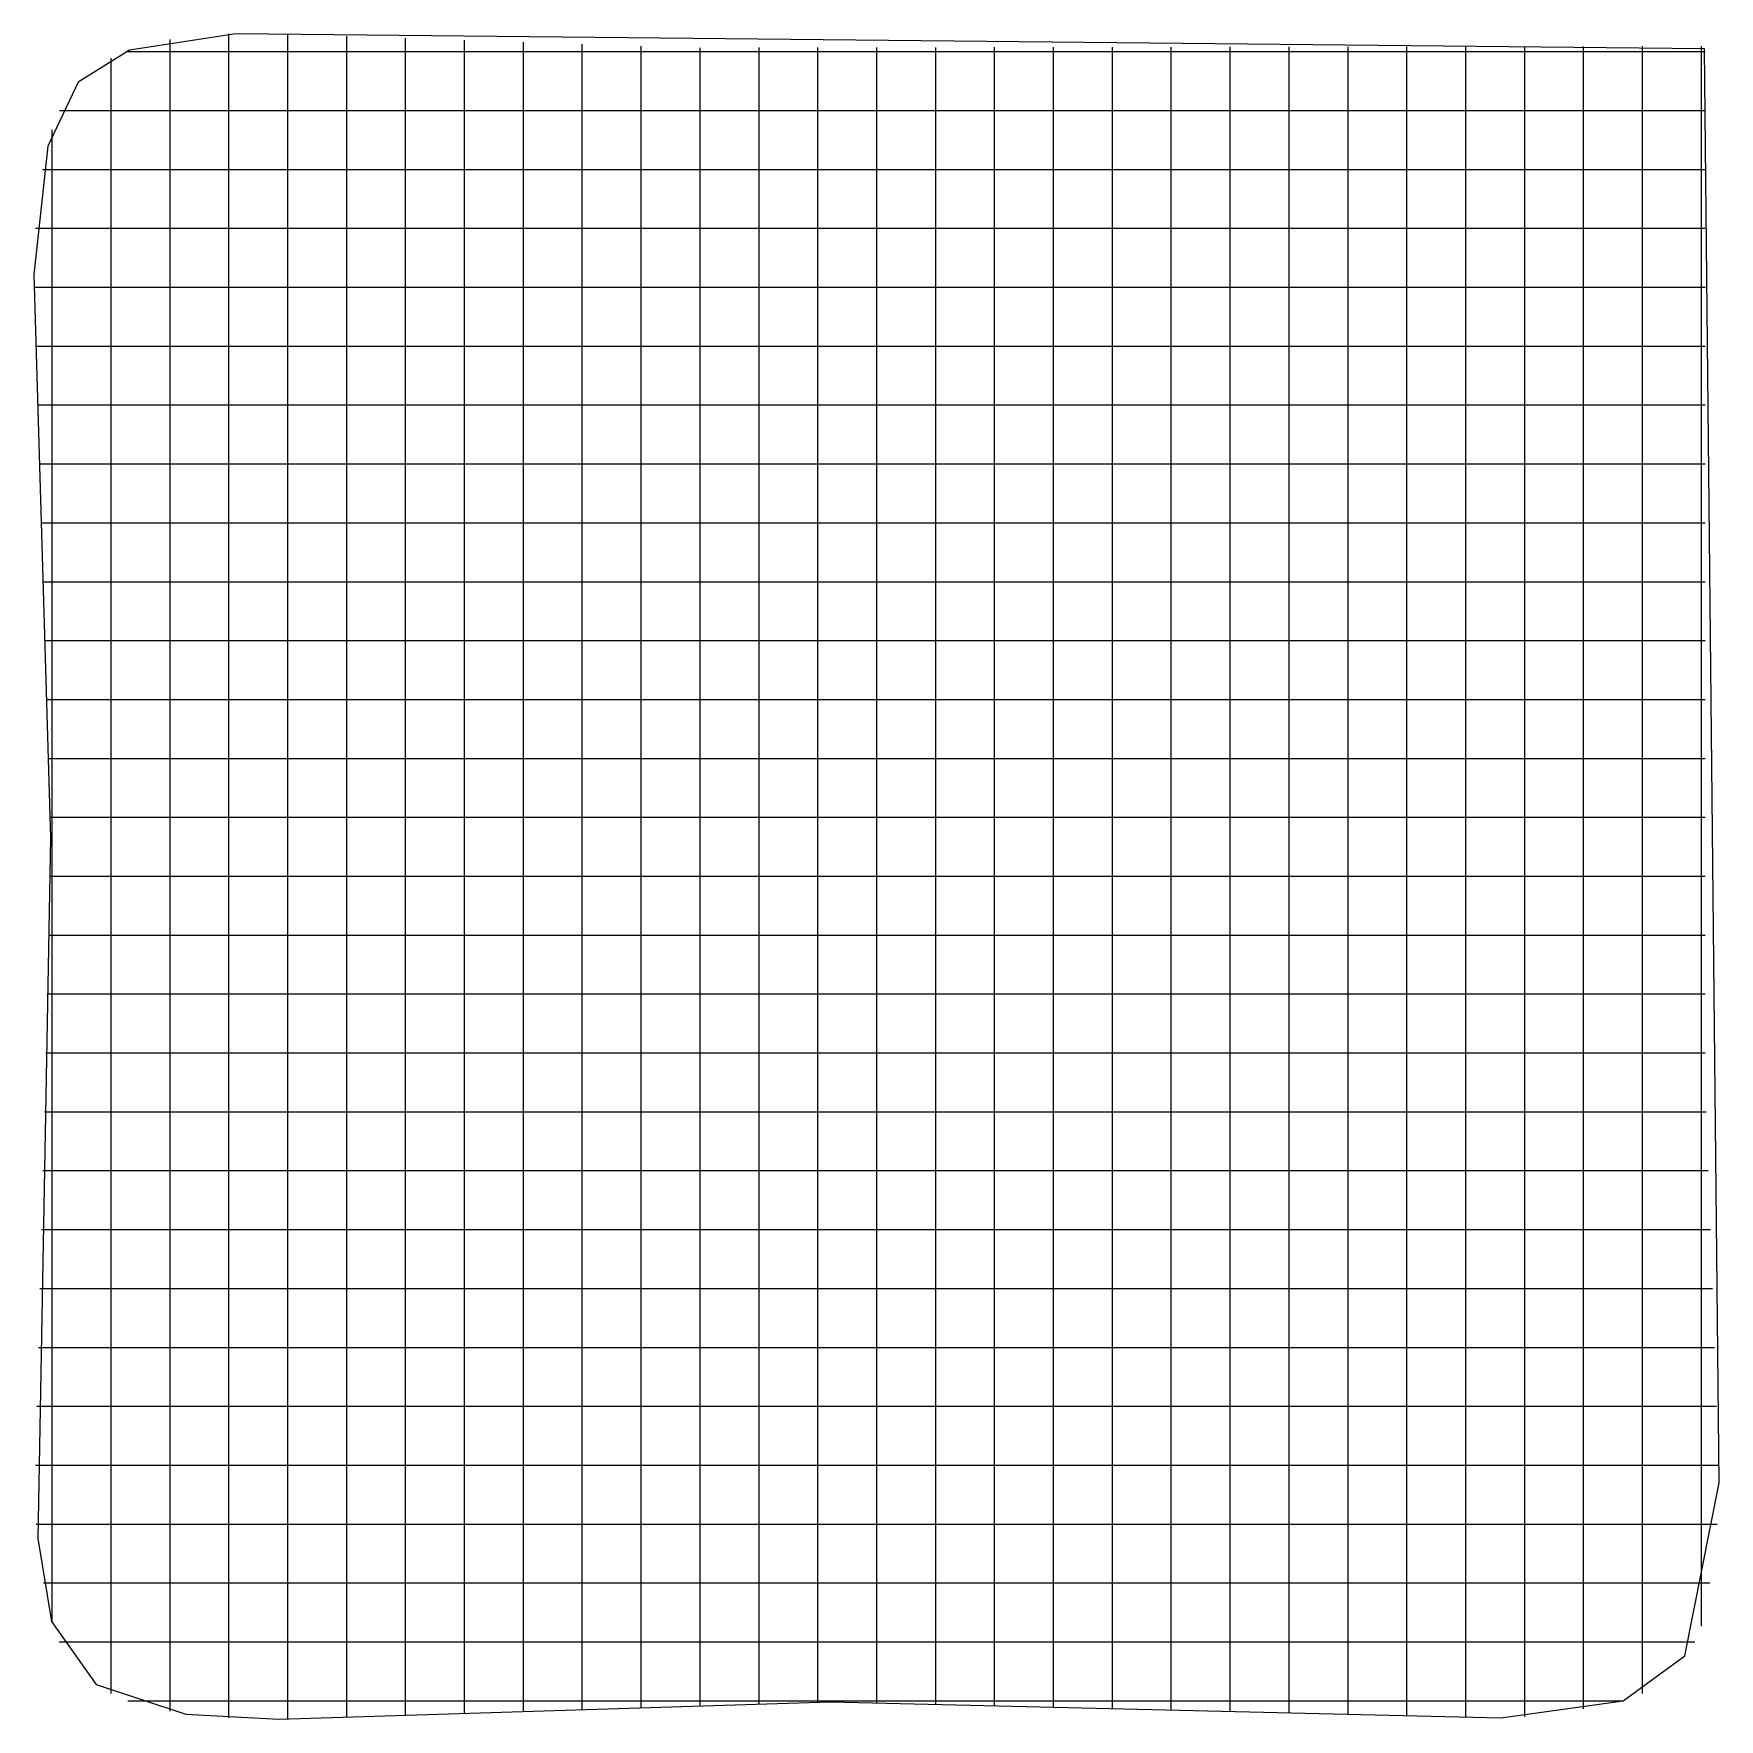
# Model space of a CAD drawing. Header units: metres. Extents: x 0.4 to 14.7, y 0.4 to 14.7.
import ezdxf

# ---------------------------------------------------------------- set-up
doc = ezdxf.new("R2010")
doc.units = ezdxf.units.M

msp = doc.modelspace()

# ---------------------------------------------------------------- linework, layer by layer
for p, q in [((2.093, 14.743), (2.093, 14.744)), ((2.093, 14.474), (2.093, 14.743)), ((2.593, 14.473), (2.593, 14.742)), ((1.593, 14.426), (1.593, 14.695)), ((3.093, 14.455), (3.093, 14.724)), ((3.593, 14.438), (3.593, 14.707)), ((4.093, 14.689), (4.093, 14.69)), ((4.093, 14.42), (4.093, 14.689)), ((4.593, 14.403), (4.593, 14.672)), ((5.093, 14.386), (5.093, 14.655)), ((5.593, 14.368), (5.593, 14.637)), ((6.093, 14.356), (6.093, 14.625)), ((6.593, 14.357), (6.593, 14.626)), ((7.093, 14.358), (7.093, 14.627)), ((7.593, 14.359), (7.593, 14.628)), ((8.093, 14.359), (8.093, 14.628)), ((8.593, 14.36), (8.593, 14.629)), ((9.093, 14.361), (9.093, 14.63)), ((9.593, 14.361), (9.593, 14.63)), ((10.093, 14.362), (10.093, 14.631)), ((10.593, 14.363), (10.593, 14.632)), ((11.093, 14.364), (11.093, 14.633)), ((11.593, 14.364), (11.593, 14.633)), ((12.093, 14.365), (12.093, 14.634)), ((12.593, 14.366), (12.593, 14.635)), ((13.093, 14.635), (13.093, 14.636)), ((13.093, 14.367), (13.093, 14.635)), ((13.593, 14.367), (13.593, 14.636)), ((14.093, 14.368), (14.093, 14.637)), ((14.593, 14.369), (14.593, 14.638)), ((1.093, 14.536), (1.093, 14.537)), ((1.093, 14.267), (1.093, 14.536)), ((1.221, 14.592), (1.49, 14.592)), ((1.221, 14.592), (1.49, 14.592)), ((1.49, 14.592), (1.542, 14.592)), ((1.542, 14.592), (1.573, 14.592)), ((1.573, 14.592), (2.918, 14.592)), ((2.093, 14.33), (2.093, 14.474)), ((2.593, 14.328), (2.593, 14.473)), ((2.918, 14.592), (3.073, 14.592)), ((3.073, 14.592), (3.342, 14.592)), ((3.093, 14.313), (3.093, 14.455)), ((3.342, 14.592), (3.373, 14.592)), ((3.373, 14.592), (4.718, 14.592)), ((4.718, 14.592), (4.873, 14.592)), ((4.873, 14.592), (5.142, 14.592)), ((5.142, 14.592), (5.173, 14.592)), ((5.173, 14.592), (5.934, 14.592)), ((5.934, 14.592), (6.203, 14.592)), ((6.203, 14.592), (6.357, 14.592)), ((6.357, 14.592), (7.703, 14.592)), ((7.703, 14.592), (7.734, 14.592)), ((7.734, 14.592), (8.003, 14.592)), ((8.003, 14.592), (8.157, 14.592)), ((8.157, 14.592), (9.503, 14.592)), ((9.503, 14.592), (9.534, 14.592)), ((9.534, 14.592), (9.803, 14.592)), ((9.803, 14.592), (9.957, 14.592)), ((9.957, 14.592), (11.303, 14.592)), ((11.303, 14.592), (11.334, 14.592)), ((11.334, 14.592), (11.603, 14.592)), ((11.603, 14.592), (11.757, 14.592)), ((11.757, 14.592), (13.103, 14.592)), ((13.103, 14.592), (13.134, 14.592)), ((13.134, 14.592), (13.403, 14.592)), ((13.403, 14.592), (13.557, 14.592)), ((13.557, 14.592), (14.595, 14.592)), ((14.595, 14.592), (14.626, 14.592)), ((1.593, 14.293), (1.593, 14.426)), ((2.093, 12.985), (2.093, 14.33)), ((2.593, 12.982), (2.593, 14.328)), ((3.093, 12.968), (3.093, 14.313)), ((3.593, 14.3), (3.593, 14.438)), ((4.093, 14.285), (4.093, 14.42)), ((4.593, 14.272), (4.593, 14.403)), ((5.093, 14.258), (5.093, 14.386)), ((5.593, 14.244), (5.593, 14.368)), ((6.093, 14.234), (6.093, 14.356)), ((6.593, 14.237), (6.593, 14.357)), ((7.093, 14.239), (7.093, 14.358)), ((7.593, 14.24), (7.593, 14.359)), ((8.093, 14.239), (8.093, 14.359)), ((8.593, 14.238), (8.593, 14.36)), ((9.093, 14.238), (9.093, 14.361)), ((9.593, 14.237), (9.593, 14.361)), ((10.093, 14.236), (10.093, 14.362)), ((10.593, 14.236), (10.593, 14.363)), ((11.093, 14.236), (11.093, 14.364)), ((11.593, 14.235), (11.593, 14.364)), ((12.093, 14.234), (12.093, 14.365)), ((12.593, 14.234), (12.593, 14.366)), ((13.093, 14.235), (13.093, 14.367)), ((13.593, 14.242), (13.593, 14.367)), ((14.093, 14.256), (14.093, 14.368)), ((14.593, 14.316), (14.593, 14.369)), ((14.593, 14.285), (14.593, 14.316)), ((1.093, 14.166), (1.093, 14.267)), ((1.593, 12.948), (1.593, 14.293)), ((3.593, 12.955), (3.593, 14.3)), ((4.093, 12.94), (4.093, 14.285)), ((4.593, 12.927), (4.593, 14.272)), ((5.093, 12.913), (5.093, 14.258)), ((5.593, 12.898), (5.593, 14.244)), ((6.093, 12.889), (6.093, 14.234)), ((6.593, 12.892), (6.593, 14.237)), ((7.093, 12.894), (7.093, 14.239)), ((7.593, 12.894), (7.593, 14.24)), ((8.093, 12.894), (8.093, 14.239)), ((8.593, 12.893), (8.593, 14.238)), ((9.093, 12.893), (9.093, 14.238)), ((9.593, 12.892), (9.593, 14.237)), ((10.093, 12.891), (10.093, 14.236)), ((10.593, 12.891), (10.593, 14.236)), ((11.093, 12.89), (11.093, 14.236)), ((11.593, 12.889), (11.593, 14.235)), ((12.093, 12.889), (12.093, 14.234)), ((12.593, 12.889), (12.593, 14.234)), ((13.093, 12.889), (13.093, 14.235)), ((13.593, 12.897), (13.593, 14.242)), ((14.093, 12.911), (14.093, 14.256)), ((14.593, 12.94), (14.593, 14.285)), ((0.654, 14.092), (0.923, 14.092)), ((0.654, 14.092), (0.923, 14.092)), ((0.923, 14.092), (1.034, 14.092)), ((1.034, 14.092), (2.379, 14.092)), ((1.093, 12.82), (1.093, 14.166)), ((2.379, 14.092), (2.41, 14.092)), ((2.41, 14.092), (2.679, 14.092)), ((2.679, 14.092), (2.834, 14.092)), ((2.834, 14.092), (4.179, 14.092)), ((4.179, 14.092), (4.21, 14.092)), ((4.21, 14.092), (4.479, 14.092)), ((4.479, 14.092), (4.634, 14.092)), ((4.634, 14.092), (5.979, 14.092)), ((5.979, 14.092), (6.01, 14.092)), ((6.01, 14.092), (6.279, 14.092)), ((6.279, 14.092), (6.434, 14.092)), ((6.434, 14.092), (7.779, 14.092)), ((7.779, 14.092), (7.81, 14.092)), ((7.81, 14.092), (8.079, 14.092)), ((8.079, 14.092), (8.234, 14.092)), ((8.234, 14.092), (9.579, 14.092)), ((9.579, 14.092), (9.61, 14.092)), ((9.61, 14.092), (9.879, 14.092)), ((9.879, 14.092), (10.034, 14.092)), ((10.034, 14.092), (11.379, 14.092)), ((11.379, 14.092), (11.41, 14.092)), ((11.41, 14.092), (11.679, 14.092)), ((11.679, 14.092), (11.834, 14.092)), ((11.834, 14.092), (13.179, 14.092)), ((13.179, 14.092), (13.21, 14.092)), ((13.21, 14.092), (13.479, 14.092)), ((13.479, 14.092), (13.634, 14.092)), ((13.634, 14.092), (14.595, 14.092)), ((14.595, 14.092), (14.626, 14.092)), ((0.593, 13.921), (0.593, 13.929)), ((0.593, 13.652), (0.593, 13.921)), ((0.593, 13.497), (0.593, 13.652)), ((0.511, 13.592), (0.78, 13.592)), ((0.511, 13.592), (0.78, 13.592)), ((0.593, 12.152), (0.593, 13.497)), ((0.78, 13.592), (0.905, 13.592)), ((0.905, 13.592), (2.251, 13.592)), ((2.251, 13.592), (2.282, 13.592)), ((2.282, 13.592), (2.551, 13.592)), ((2.551, 13.592), (2.705, 13.592)), ((2.705, 13.592), (4.051, 13.592)), ((4.051, 13.592), (4.082, 13.592)), ((4.082, 13.592), (4.351, 13.592)), ((4.351, 13.592), (4.505, 13.592)), ((4.505, 13.592), (5.851, 13.592)), ((5.851, 13.592), (5.882, 13.592)), ((5.882, 13.592), (6.151, 13.592)), ((6.151, 13.592), (6.305, 13.592)), ((6.305, 13.592), (7.651, 13.592)), ((7.651, 13.592), (7.682, 13.592)), ((7.682, 13.592), (7.951, 13.592)), ((7.951, 13.592), (8.105, 13.592)), ((8.105, 13.592), (9.451, 13.592)), ((9.451, 13.592), (9.482, 13.592)), ((9.482, 13.592), (9.751, 13.592)), ((9.751, 13.592), (9.905, 13.592)), ((9.905, 13.592), (11.251, 13.592)), ((11.251, 13.592), (11.282, 13.592)), ((11.282, 13.592), (11.551, 13.592)), ((11.551, 13.592), (11.705, 13.592)), ((11.705, 13.592), (13.051, 13.592)), ((13.051, 13.592), (13.082, 13.592)), ((13.082, 13.592), (13.351, 13.592)), ((13.351, 13.592), (13.505, 13.592)), ((13.505, 13.592), (14.595, 13.592)), ((14.595, 13.592), (14.626, 13.592)), ((0.451, 13.092), (0.72, 13.092)), ((0.451, 13.092), (0.72, 13.092)), ((0.72, 13.092), (0.852, 13.092)), ((0.852, 13.092), (2.197, 13.092)), ((2.197, 13.092), (2.228, 13.092)), ((2.228, 13.092), (2.497, 13.092)), ((2.497, 13.092), (2.652, 13.092)), ((2.652, 13.092), (3.997, 13.092)), ((3.997, 13.092), (4.028, 13.092)), ((4.028, 13.092), (4.297, 13.092)), ((4.297, 13.092), (4.452, 13.092)), ((4.452, 13.092), (5.797, 13.092)), ((5.797, 13.092), (5.828, 13.092)), ((5.828, 13.092), (6.097, 13.092)), ((6.097, 13.092), (6.252, 13.092)), ((6.252, 13.092), (7.597, 13.092)), ((7.597, 13.092), (7.628, 13.092)), ((7.628, 13.092), (7.897, 13.092)), ((7.897, 13.092), (8.052, 13.092)), ((8.052, 13.092), (9.397, 13.092)), ((9.397, 13.092), (9.428, 13.092)), ((9.428, 13.092), (9.697, 13.092)), ((9.697, 13.092), (9.852, 13.092)), ((9.852, 13.092), (11.197, 13.092)), ((11.197, 13.092), (11.228, 13.092)), ((11.228, 13.092), (11.497, 13.092)), ((11.497, 13.092), (11.652, 13.092)), ((11.652, 13.092), (12.997, 13.092)), ((12.997, 13.092), (13.028, 13.092)), ((13.028, 13.092), (13.297, 13.092)), ((13.297, 13.092), (13.452, 13.092)), ((13.452, 13.092), (14.595, 13.092)), ((14.595, 13.092), (14.626, 13.092)), ((1.593, 12.917), (1.593, 12.948)), ((1.593, 12.648), (1.593, 12.917)), ((2.093, 12.954), (2.093, 12.985)), ((2.093, 12.685), (2.093, 12.954)), ((2.593, 12.951), (2.593, 12.982)), ((2.593, 12.683), (2.593, 12.951)), ((3.093, 12.937), (3.093, 12.968)), ((3.093, 12.668), (3.093, 12.937)), ((3.593, 12.924), (3.593, 12.955)), ((3.593, 12.655), (3.593, 12.924)), ((4.093, 12.909), (4.093, 12.94)), ((4.093, 12.64), (4.093, 12.909)), ((4.593, 12.896), (4.593, 12.927)), ((4.593, 12.627), (4.593, 12.896)), ((5.093, 12.882), (5.093, 12.913)), ((5.093, 12.613), (5.093, 12.882)), ((5.593, 12.867), (5.593, 12.898)), ((6.093, 12.858), (6.093, 12.889)), ((6.593, 12.861), (6.593, 12.892)), ((7.093, 12.863), (7.093, 12.894)), ((7.593, 12.863), (7.593, 12.894)), ((8.093, 12.863), (8.093, 12.894)), ((8.593, 12.862), (8.593, 12.893)), ((9.093, 12.862), (9.093, 12.893)), ((9.593, 12.861), (9.593, 12.892)), ((10.093, 12.86), (10.093, 12.891)), ((10.593, 12.86), (10.593, 12.891)), ((11.093, 12.859), (11.093, 12.89)), ((11.593, 12.858), (11.593, 12.889)), ((12.093, 12.858), (12.093, 12.889)), ((12.593, 12.858), (12.593, 12.889)), ((13.093, 12.858), (13.093, 12.889)), ((13.593, 12.866), (13.593, 12.897)), ((14.093, 12.88), (14.093, 12.911)), ((14.093, 12.611), (14.093, 12.88)), ((14.593, 12.785), (14.593, 12.94)), ((1.093, 12.789), (1.093, 12.82)), ((1.093, 12.52), (1.093, 12.789)), ((5.593, 12.598), (5.593, 12.867)), ((6.093, 12.589), (6.093, 12.858)), ((6.593, 12.592), (6.593, 12.861)), ((7.093, 12.594), (7.093, 12.863)), ((7.593, 12.595), (7.593, 12.863)), ((8.093, 12.594), (8.093, 12.863)), ((8.593, 12.593), (8.593, 12.862)), ((9.093, 12.593), (9.093, 12.862)), ((9.593, 12.592), (9.593, 12.861)), ((10.093, 12.591), (10.093, 12.86)), ((10.593, 12.591), (10.593, 12.86)), ((11.093, 12.591), (11.093, 12.859)), ((11.593, 12.589), (11.593, 12.858)), ((12.093, 12.589), (12.093, 12.858)), ((12.593, 12.589), (12.593, 12.858)), ((13.093, 12.59), (13.093, 12.858)), ((13.593, 12.597), (13.593, 12.866)), ((14.593, 12.516), (14.593, 12.785)), ((0.438, 12.592), (0.707, 12.592)), ((0.438, 12.592), (0.707, 12.592)), ((0.707, 12.592), (0.84, 12.592)), ((0.84, 12.592), (2.185, 12.592)), ((1.593, 12.493), (1.593, 12.648)), ((2.093, 12.53), (2.093, 12.685)), ((2.185, 12.592), (2.216, 12.592)), ((2.216, 12.592), (2.485, 12.592)), ((2.485, 12.592), (2.64, 12.592)), ((2.593, 12.528), (2.593, 12.683)), ((2.64, 12.592), (3.985, 12.592)), ((3.093, 12.513), (3.093, 12.668)), ((3.593, 12.5), (3.593, 12.655)), ((3.985, 12.592), (4.016, 12.592)), ((4.016, 12.592), (4.285, 12.592)), ((4.093, 12.485), (4.093, 12.64)), ((4.285, 12.592), (4.44, 12.592)), ((4.44, 12.592), (5.785, 12.592)), ((4.593, 12.472), (4.593, 12.627)), ((5.093, 12.458), (5.093, 12.613)), ((5.593, 12.444), (5.593, 12.598)), ((5.785, 12.592), (5.816, 12.592)), ((5.816, 12.592), (6.085, 12.592)), ((6.085, 12.592), (6.24, 12.592)), ((6.24, 12.592), (7.585, 12.592)), ((7.093, 12.439), (7.093, 12.594)), ((7.585, 12.592), (7.616, 12.592)), ((7.593, 12.44), (7.593, 12.595)), ((7.616, 12.592), (7.885, 12.592)), ((7.885, 12.592), (8.04, 12.592)), ((8.04, 12.592), (9.385, 12.592)), ((8.093, 12.439), (8.093, 12.594)), ((8.593, 12.438), (8.593, 12.593)), ((9.093, 12.438), (9.093, 12.593)), ((9.385, 12.592), (9.416, 12.592)), ((9.416, 12.592), (9.685, 12.592)), ((9.685, 12.592), (9.84, 12.592)), ((9.84, 12.592), (11.185, 12.592)), ((11.185, 12.592), (11.216, 12.592)), ((11.216, 12.592), (11.485, 12.592)), ((11.485, 12.592), (11.64, 12.592)), ((11.64, 12.592), (12.985, 12.592)), ((12.985, 12.592), (13.016, 12.592)), ((13.016, 12.592), (13.285, 12.592)), ((13.285, 12.592), (13.44, 12.592)), ((13.44, 12.592), (14.595, 12.592)), ((13.593, 12.442), (13.593, 12.597)), ((14.093, 12.456), (14.093, 12.611)), ((14.595, 12.592), (14.626, 12.592)), ((1.093, 12.366), (1.093, 12.52)), ((1.593, 11.148), (1.593, 12.493)), ((2.093, 11.185), (2.093, 12.53)), ((2.593, 11.182), (2.593, 12.528)), ((3.093, 11.168), (3.093, 12.513)), ((3.593, 11.155), (3.593, 12.5)), ((4.093, 11.14), (4.093, 12.485)), ((4.593, 11.127), (4.593, 12.472)), ((5.093, 11.113), (5.093, 12.458)), ((6.093, 12.434), (6.093, 12.589)), ((6.593, 12.437), (6.593, 12.592)), ((9.593, 12.437), (9.593, 12.592)), ((10.093, 12.436), (10.093, 12.591)), ((10.593, 12.436), (10.593, 12.591)), ((11.093, 12.436), (11.093, 12.591)), ((11.593, 12.435), (11.593, 12.589)), ((12.093, 12.434), (12.093, 12.589)), ((12.593, 12.434), (12.593, 12.589)), ((13.093, 12.435), (13.093, 12.59)), ((14.093, 11.111), (14.093, 12.456)), ((14.593, 12.485), (14.593, 12.516)), ((14.593, 11.14), (14.593, 12.485)), ((1.093, 11.02), (1.093, 12.366)), ((5.593, 11.098), (5.593, 12.444)), ((6.093, 11.089), (6.093, 12.434)), ((6.593, 11.092), (6.593, 12.437)), ((7.093, 11.094), (7.093, 12.439)), ((7.593, 11.094), (7.593, 12.44)), ((8.093, 11.094), (8.093, 12.439)), ((8.593, 11.093), (8.593, 12.438)), ((9.093, 11.093), (9.093, 12.438)), ((9.593, 11.092), (9.593, 12.437)), ((10.093, 11.091), (10.093, 12.436)), ((10.593, 11.091), (10.593, 12.436)), ((11.093, 11.09), (11.093, 12.436)), ((11.593, 11.089), (11.593, 12.435)), ((12.093, 11.089), (12.093, 12.434)), ((12.593, 11.089), (12.593, 12.434)), ((13.093, 11.089), (13.093, 12.435)), ((13.593, 11.097), (13.593, 12.442)), ((0.453, 12.092), (0.722, 12.092)), ((0.453, 12.092), (0.722, 12.092)), ((0.593, 12.121), (0.593, 12.152)), ((0.593, 11.852), (0.593, 12.121)), ((0.722, 12.092), (0.853, 12.092)), ((0.853, 12.092), (2.199, 12.092)), ((2.199, 12.092), (2.23, 12.092)), ((2.23, 12.092), (2.499, 12.092)), ((2.499, 12.092), (2.653, 12.092)), ((2.653, 12.092), (3.999, 12.092)), ((3.999, 12.092), (4.03, 12.092)), ((4.03, 12.092), (4.299, 12.092)), ((4.299, 12.092), (4.453, 12.092)), ((4.453, 12.092), (5.799, 12.092)), ((5.799, 12.092), (5.83, 12.092)), ((5.83, 12.092), (6.099, 12.092)), ((6.099, 12.092), (6.253, 12.092)), ((6.253, 12.092), (7.599, 12.092)), ((7.599, 12.092), (7.63, 12.092)), ((7.63, 12.092), (7.899, 12.092)), ((7.899, 12.092), (8.053, 12.092)), ((8.053, 12.092), (9.399, 12.092)), ((9.399, 12.092), (9.43, 12.092)), ((9.43, 12.092), (9.699, 12.092)), ((9.699, 12.092), (9.853, 12.092)), ((9.853, 12.092), (11.199, 12.092)), ((11.199, 12.092), (11.23, 12.092)), ((11.23, 12.092), (11.499, 12.092)), ((11.499, 12.092), (11.653, 12.092)), ((11.653, 12.092), (12.999, 12.092)), ((12.999, 12.092), (13.03, 12.092)), ((13.03, 12.092), (13.299, 12.092)), ((13.299, 12.092), (13.453, 12.092)), ((13.453, 12.092), (14.595, 12.092)), ((14.595, 12.092), (14.626, 12.092)), ((0.593, 11.697), (0.593, 11.852)), ((0.468, 11.592), (0.737, 11.592)), ((0.468, 11.592), (0.737, 11.592)), ((0.593, 10.352), (0.593, 11.697)), ((0.737, 11.592), (0.867, 11.592)), ((0.867, 11.592), (2.212, 11.592)), ((2.212, 11.592), (2.243, 11.592)), ((2.243, 11.592), (2.512, 11.592)), ((2.512, 11.592), (2.667, 11.592)), ((2.667, 11.592), (4.012, 11.592)), ((4.012, 11.592), (4.043, 11.592)), ((4.043, 11.592), (4.312, 11.592)), ((4.312, 11.592), (4.467, 11.592)), ((4.467, 11.592), (5.812, 11.592)), ((5.812, 11.592), (5.843, 11.592)), ((5.843, 11.592), (6.112, 11.592)), ((6.112, 11.592), (6.267, 11.592)), ((6.267, 11.592), (7.612, 11.592)), ((7.612, 11.592), (7.643, 11.592)), ((7.643, 11.592), (7.912, 11.592)), ((7.912, 11.592), (8.067, 11.592)), ((8.067, 11.592), (9.412, 11.592)), ((9.412, 11.592), (9.443, 11.592)), ((9.443, 11.592), (9.712, 11.592)), ((9.712, 11.592), (9.867, 11.592)), ((9.867, 11.592), (11.212, 11.592)), ((11.212, 11.592), (11.243, 11.592)), ((11.243, 11.592), (11.512, 11.592)), ((11.512, 11.592), (11.667, 11.592)), ((11.667, 11.592), (13.012, 11.592)), ((13.012, 11.592), (13.043, 11.592)), ((13.043, 11.592), (13.312, 11.592)), ((13.312, 11.592), (13.467, 11.592)), ((13.467, 11.592), (14.595, 11.592)), ((14.595, 11.592), (14.626, 11.592)), ((2.093, 11.154), (2.093, 11.185)), ((2.593, 11.151), (2.593, 11.182)), ((3.093, 11.137), (3.093, 11.168)), ((0.484, 11.092), (0.753, 11.092)), ((0.484, 11.092), (0.753, 11.092)), ((0.753, 11.092), (0.881, 11.092)), ((0.881, 11.092), (2.226, 11.092)), ((1.093, 10.989), (1.093, 11.02)), ((1.593, 11.117), (1.593, 11.148)), ((1.593, 10.848), (1.593, 11.117)), ((2.093, 10.885), (2.093, 11.154)), ((2.226, 11.092), (2.257, 11.092)), ((2.257, 11.092), (2.526, 11.092)), ((2.526, 11.092), (2.681, 11.092)), ((2.593, 10.883), (2.593, 11.151)), ((2.681, 11.092), (4.026, 11.092)), ((3.093, 10.868), (3.093, 11.137)), ((3.593, 11.124), (3.593, 11.155)), ((3.593, 10.855), (3.593, 11.124)), ((4.026, 11.092), (4.057, 11.092)), ((4.057, 11.092), (4.326, 11.092)), ((4.093, 11.109), (4.093, 11.14)), ((4.093, 10.84), (4.093, 11.109)), ((4.326, 11.092), (4.481, 11.092)), ((4.481, 11.092), (5.826, 11.092)), ((4.593, 11.096), (4.593, 11.127)), ((4.593, 10.827), (4.593, 11.096)), ((5.093, 11.082), (5.093, 11.113)), ((5.093, 10.813), (5.093, 11.082)), ((5.593, 11.067), (5.593, 11.098)), ((5.593, 10.798), (5.593, 11.067)), ((5.826, 11.092), (5.857, 11.092)), ((5.857, 11.092), (6.126, 11.092)), ((6.093, 11.058), (6.093, 11.089)), ((6.093, 10.789), (6.093, 11.058)), ((6.126, 11.092), (6.281, 11.092)), ((6.281, 11.092), (7.626, 11.092)), ((6.593, 11.061), (6.593, 11.092)), ((6.593, 10.792), (6.593, 11.061)), ((7.093, 11.063), (7.093, 11.094)), ((7.093, 10.794), (7.093, 11.063)), ((7.593, 11.063), (7.593, 11.094)), ((7.593, 10.795), (7.593, 11.063)), ((7.626, 11.092), (7.657, 11.092)), ((7.657, 11.092), (7.926, 11.092)), ((7.926, 11.092), (8.081, 11.092)), ((8.081, 11.092), (9.426, 11.092)), ((8.093, 11.063), (8.093, 11.094)), ((8.093, 10.794), (8.093, 11.063)), ((8.593, 11.062), (8.593, 11.093)), ((8.593, 10.793), (8.593, 11.062)), ((9.093, 11.062), (9.093, 11.093)), ((9.093, 10.793), (9.093, 11.062)), ((9.426, 11.092), (9.457, 11.092)), ((9.457, 11.092), (9.726, 11.092)), ((9.593, 11.061), (9.593, 11.092)), ((9.593, 10.792), (9.593, 11.061)), ((9.726, 11.092), (9.881, 11.092)), ((9.881, 11.092), (11.226, 11.092)), ((10.093, 11.06), (10.093, 11.091)), ((10.093, 10.791), (10.093, 11.06)), ((10.593, 11.06), (10.593, 11.091)), ((10.593, 10.791), (10.593, 11.06)), ((11.093, 11.059), (11.093, 11.09)), ((11.093, 10.791), (11.093, 11.059)), ((11.226, 11.092), (11.257, 11.092)), ((11.257, 11.092), (11.526, 11.092)), ((11.526, 11.092), (11.681, 11.092)), ((11.593, 11.058), (11.593, 11.089)), ((11.593, 10.789), (11.593, 11.058)), ((11.681, 11.092), (13.026, 11.092)), ((12.093, 11.058), (12.093, 11.089)), ((12.093, 10.789), (12.093, 11.058)), ((12.593, 11.058), (12.593, 11.089)), ((12.593, 10.789), (12.593, 11.058)), ((13.026, 11.092), (13.057, 11.092)), ((13.057, 11.092), (13.326, 11.092)), ((13.093, 11.058), (13.093, 11.089)), ((13.093, 10.79), (13.093, 11.058)), ((13.326, 11.092), (13.481, 11.092)), ((13.481, 11.092), (14.595, 11.092)), ((13.593, 11.066), (13.593, 11.097)), ((13.593, 10.797), (13.593, 11.066)), ((14.093, 11.08), (14.093, 11.111)), ((14.093, 10.811), (14.093, 11.08)), ((14.593, 10.985), (14.593, 11.14)), ((14.595, 11.092), (14.626, 11.092)), ((1.093, 10.72), (1.093, 10.989)), ((2.093, 10.73), (2.093, 10.885)), ((2.593, 10.728), (2.593, 10.883)), ((14.593, 10.716), (14.593, 10.985)), ((1.593, 10.693), (1.593, 10.848)), ((3.093, 10.713), (3.093, 10.868)), ((3.593, 10.7), (3.593, 10.855)), ((4.093, 10.685), (4.093, 10.84)), ((4.593, 10.672), (4.593, 10.827)), ((5.093, 10.658), (5.093, 10.813)), ((5.593, 10.644), (5.593, 10.798)), ((6.093, 10.634), (6.093, 10.789)), ((6.593, 10.637), (6.593, 10.792)), ((7.093, 10.639), (7.093, 10.794)), ((7.593, 10.64), (7.593, 10.795)), ((8.093, 10.639), (8.093, 10.794)), ((8.593, 10.638), (8.593, 10.793)), ((9.093, 10.638), (9.093, 10.793)), ((9.593, 10.637), (9.593, 10.792)), ((10.093, 10.636), (10.093, 10.791)), ((10.593, 10.636), (10.593, 10.791)), ((11.093, 10.636), (11.093, 10.791)), ((11.593, 10.635), (11.593, 10.789)), ((12.093, 10.634), (12.093, 10.789)), ((12.593, 10.634), (12.593, 10.789)), ((13.093, 10.635), (13.093, 10.79)), ((13.593, 10.642), (13.593, 10.797)), ((14.093, 10.656), (14.093, 10.811)), ((0.499, 10.592), (0.768, 10.592)), ((0.499, 10.592), (0.768, 10.592)), ((0.768, 10.592), (0.895, 10.592)), ((0.895, 10.592), (2.24, 10.592)), ((1.093, 10.566), (1.093, 10.72)), ((1.593, 9.348), (1.593, 10.693)), ((2.093, 9.385), (2.093, 10.73)), ((2.24, 10.592), (2.271, 10.592)), ((2.271, 10.592), (2.54, 10.592)), ((2.54, 10.592), (2.695, 10.592)), ((2.593, 9.382), (2.593, 10.728)), ((2.695, 10.592), (4.04, 10.592)), ((3.093, 9.368), (3.093, 10.713)), ((3.593, 9.355), (3.593, 10.7)), ((4.04, 10.592), (4.071, 10.592)), ((4.071, 10.592), (4.34, 10.592)), ((4.093, 9.34), (4.093, 10.685)), ((4.34, 10.592), (4.495, 10.592)), ((4.495, 10.592), (5.84, 10.592)), ((4.593, 9.327), (4.593, 10.672)), ((5.093, 9.313), (5.093, 10.658)), ((5.593, 9.298), (5.593, 10.644)), ((5.84, 10.592), (5.871, 10.592)), ((5.871, 10.592), (6.14, 10.592)), ((6.093, 9.289), (6.093, 10.634)), ((6.14, 10.592), (6.295, 10.592)), ((6.295, 10.592), (7.64, 10.592)), ((6.593, 9.292), (6.593, 10.637)), ((7.093, 9.294), (7.093, 10.639)), ((7.593, 9.294), (7.593, 10.64)), ((7.64, 10.592), (7.671, 10.592)), ((7.671, 10.592), (7.94, 10.592)), ((7.94, 10.592), (8.095, 10.592)), ((8.093, 9.294), (8.093, 10.639)), ((8.095, 10.592), (9.44, 10.592)), ((8.593, 9.293), (8.593, 10.638)), ((9.093, 9.293), (9.093, 10.638)), ((9.44, 10.592), (9.471, 10.592)), ((9.471, 10.592), (9.74, 10.592)), ((9.593, 9.292), (9.593, 10.637)), ((9.74, 10.592), (9.895, 10.592)), ((9.895, 10.592), (11.24, 10.592)), ((10.093, 9.291), (10.093, 10.636)), ((10.593, 9.291), (10.593, 10.636)), ((11.093, 9.29), (11.093, 10.636)), ((11.24, 10.592), (11.271, 10.592)), ((11.271, 10.592), (11.54, 10.592)), ((11.54, 10.592), (11.695, 10.592)), ((11.593, 9.289), (11.593, 10.635)), ((11.695, 10.592), (13.04, 10.592)), ((12.093, 9.289), (12.093, 10.634)), ((12.593, 9.289), (12.593, 10.634)), ((13.04, 10.592), (13.071, 10.592)), ((13.071, 10.592), (13.34, 10.592)), ((13.093, 9.289), (13.093, 10.635)), ((13.34, 10.592), (13.495, 10.592)), ((13.495, 10.592), (14.595, 10.592)), ((13.593, 9.297), (13.593, 10.642)), ((14.093, 9.311), (14.093, 10.656)), ((14.593, 10.685), (14.593, 10.716)), ((14.593, 9.34), (14.593, 10.685)), ((14.595, 10.592), (14.626, 10.592)), ((1.093, 9.22), (1.093, 10.566)), ((0.593, 10.321), (0.593, 10.352)), ((0.593, 10.052), (0.593, 10.321)), ((0.514, 10.092), (0.783, 10.092)), ((0.514, 10.092), (0.783, 10.092)), ((0.593, 9.897), (0.593, 10.052)), ((0.783, 10.092), (0.908, 10.092)), ((0.908, 10.092), (2.253, 10.092)), ((2.253, 10.092), (2.284, 10.092)), ((2.284, 10.092), (2.553, 10.092)), ((2.553, 10.092), (2.708, 10.092)), ((2.708, 10.092), (4.053, 10.092)), ((4.053, 10.092), (4.084, 10.092)), ((4.084, 10.092), (4.353, 10.092)), ((4.353, 10.092), (4.508, 10.092)), ((4.508, 10.092), (5.853, 10.092)), ((5.853, 10.092), (5.884, 10.092)), ((5.884, 10.092), (6.153, 10.092)), ((6.153, 10.092), (6.308, 10.092)), ((6.308, 10.092), (7.653, 10.092)), ((7.653, 10.092), (7.684, 10.092)), ((7.684, 10.092), (7.953, 10.092)), ((7.953, 10.092), (8.108, 10.092)), ((8.108, 10.092), (9.453, 10.092)), ((9.453, 10.092), (9.484, 10.092)), ((9.484, 10.092), (9.753, 10.092)), ((9.753, 10.092), (9.908, 10.092)), ((9.908, 10.092), (11.253, 10.092)), ((11.253, 10.092), (11.284, 10.092)), ((11.284, 10.092), (11.553, 10.092)), ((11.553, 10.092), (11.708, 10.092)), ((11.708, 10.092), (13.053, 10.092)), ((13.053, 10.092), (13.084, 10.092)), ((13.084, 10.092), (13.353, 10.092)), ((13.353, 10.092), (13.508, 10.092)), ((13.508, 10.092), (14.595, 10.092)), ((14.595, 10.092), (14.626, 10.092)), ((0.593, 8.552), (0.593, 9.897)), ((0.529, 9.592), (0.798, 9.592)), ((0.529, 9.592), (0.798, 9.592)), ((0.798, 9.592), (0.922, 9.592)), ((0.922, 9.592), (2.268, 9.592)), ((2.268, 9.592), (2.299, 9.592)), ((2.299, 9.592), (2.567, 9.592)), ((2.567, 9.592), (2.722, 9.592)), ((2.722, 9.592), (4.068, 9.592)), ((4.068, 9.592), (4.099, 9.592)), ((4.099, 9.592), (4.367, 9.592)), ((4.367, 9.592), (4.522, 9.592)), ((4.522, 9.592), (5.868, 9.592)), ((5.868, 9.592), (5.899, 9.592)), ((5.899, 9.592), (6.167, 9.592)), ((6.167, 9.592), (6.322, 9.592)), ((6.322, 9.592), (7.668, 9.592)), ((7.668, 9.592), (7.699, 9.592)), ((7.699, 9.592), (7.967, 9.592)), ((7.967, 9.592), (8.122, 9.592)), ((8.122, 9.592), (9.468, 9.592)), ((9.468, 9.592), (9.499, 9.592)), ((9.499, 9.592), (9.767, 9.592)), ((9.767, 9.592), (9.922, 9.592)), ((9.922, 9.592), (11.268, 9.592)), ((11.268, 9.592), (11.299, 9.592)), ((11.299, 9.592), (11.567, 9.592)), ((11.567, 9.592), (11.722, 9.592)), ((11.722, 9.592), (13.068, 9.592)), ((13.068, 9.592), (13.099, 9.592)), ((13.099, 9.592), (13.367, 9.592)), ((13.367, 9.592), (13.522, 9.592)), ((13.522, 9.592), (14.595, 9.592)), ((14.595, 9.592), (14.626, 9.592)), ((1.593, 9.317), (1.593, 9.348)), ((1.593, 9.048), (1.593, 9.317)), ((2.093, 9.354), (2.093, 9.385)), ((2.093, 9.085), (2.093, 9.354)), ((2.593, 9.351), (2.593, 9.382)), ((2.593, 9.083), (2.593, 9.351)), ((3.093, 9.337), (3.093, 9.368)), ((3.093, 9.068), (3.093, 9.337)), ((3.593, 9.324), (3.593, 9.355)), ((3.593, 9.055), (3.593, 9.324)), ((4.093, 9.309), (4.093, 9.34)), ((4.093, 9.04), (4.093, 9.309)), ((4.593, 9.296), (4.593, 9.327)), ((5.093, 9.282), (5.093, 9.313)), ((14.093, 9.28), (14.093, 9.311)), ((14.593, 9.185), (14.593, 9.34)), ((1.093, 9.189), (1.093, 9.22)), ((1.093, 8.92), (1.093, 9.189)), ((4.593, 9.027), (4.593, 9.296)), ((5.093, 9.013), (5.093, 9.282)), ((5.593, 9.267), (5.593, 9.298)), ((5.593, 8.998), (5.593, 9.267)), ((6.093, 9.258), (6.093, 9.289)), ((6.093, 8.989), (6.093, 9.258)), ((6.593, 9.261), (6.593, 9.292)), ((6.593, 8.992), (6.593, 9.261)), ((7.093, 9.263), (7.093, 9.294)), ((7.093, 8.994), (7.093, 9.263)), ((7.593, 9.263), (7.593, 9.294)), ((7.593, 8.995), (7.593, 9.263)), ((8.093, 9.263), (8.093, 9.294)), ((8.093, 8.994), (8.093, 9.263)), ((8.593, 9.262), (8.593, 9.293)), ((8.593, 8.993), (8.593, 9.262)), ((9.093, 9.262), (9.093, 9.293)), ((9.093, 8.993), (9.093, 9.262)), ((9.593, 9.261), (9.593, 9.292)), ((9.593, 8.992), (9.593, 9.261)), ((10.093, 9.26), (10.093, 9.291)), ((10.093, 8.991), (10.093, 9.26)), ((10.593, 9.26), (10.593, 9.291)), ((10.593, 8.991), (10.593, 9.26)), ((11.093, 9.259), (11.093, 9.29)), ((11.093, 8.991), (11.093, 9.259)), ((11.593, 9.258), (11.593, 9.289)), ((11.593, 8.989), (11.593, 9.258)), ((12.093, 9.258), (12.093, 9.289)), ((12.093, 8.989), (12.093, 9.258)), ((12.593, 9.258), (12.593, 9.289)), ((12.593, 8.989), (12.593, 9.258)), ((13.093, 9.258), (13.093, 9.289)), ((13.093, 8.99), (13.093, 9.258)), ((13.593, 9.266), (13.593, 9.297)), ((13.593, 8.997), (13.593, 9.266)), ((14.093, 9.011), (14.093, 9.28)), ((14.593, 8.916), (14.593, 9.185)), ((0.545, 9.092), (0.814, 9.092)), ((0.545, 9.092), (0.814, 9.092)), ((0.814, 9.092), (0.936, 9.092)), ((0.936, 9.092), (2.281, 9.092)), ((1.593, 8.893), (1.593, 9.048)), ((2.093, 8.93), (2.093, 9.085)), ((2.281, 9.092), (2.312, 9.092)), ((2.312, 9.092), (2.581, 9.092)), ((2.581, 9.092), (2.736, 9.092)), ((2.593, 8.928), (2.593, 9.083)), ((2.736, 9.092), (4.081, 9.092)), ((3.093, 8.913), (3.093, 9.068)), ((3.593, 8.9), (3.593, 9.055)), ((4.081, 9.092), (4.112, 9.092)), ((4.093, 8.885), (4.093, 9.04)), ((4.112, 9.092), (4.381, 9.092)), ((4.381, 9.092), (4.536, 9.092)), ((4.536, 9.092), (5.881, 9.092)), ((4.593, 8.872), (4.593, 9.027)), ((5.881, 9.092), (5.912, 9.092)), ((5.912, 9.092), (6.181, 9.092)), ((6.181, 9.092), (6.336, 9.092)), ((6.336, 9.092), (7.681, 9.092)), ((7.681, 9.092), (7.712, 9.092)), ((7.712, 9.092), (7.981, 9.092)), ((7.981, 9.092), (8.136, 9.092)), ((8.136, 9.092), (9.481, 9.092)), ((9.481, 9.092), (9.512, 9.092)), ((9.512, 9.092), (9.781, 9.092)), ((9.781, 9.092), (9.936, 9.092)), ((9.936, 9.092), (11.281, 9.092)), ((11.281, 9.092), (11.312, 9.092)), ((11.312, 9.092), (11.581, 9.092)), ((11.581, 9.092), (11.736, 9.092)), ((11.736, 9.092), (13.081, 9.092)), ((13.081, 9.092), (13.112, 9.092)), ((13.112, 9.092), (13.381, 9.092)), ((13.381, 9.092), (13.536, 9.092)), ((13.536, 9.092), (14.595, 9.092)), ((14.595, 9.092), (14.626, 9.092)), ((1.093, 8.766), (1.093, 8.92)), ((1.593, 7.548), (1.593, 8.893)), ((2.093, 7.585), (2.093, 8.93)), ((2.593, 7.582), (2.593, 8.928)), ((3.093, 7.568), (3.093, 8.913)), ((3.593, 7.555), (3.593, 8.9)), ((4.093, 7.54), (4.093, 8.885)), ((5.093, 8.858), (5.093, 9.013)), ((5.593, 8.844), (5.593, 8.998)), ((6.093, 8.834), (6.093, 8.989)), ((6.593, 8.837), (6.593, 8.992)), ((7.093, 8.839), (7.093, 8.994)), ((7.593, 8.84), (7.593, 8.995)), ((8.093, 8.839), (8.093, 8.994)), ((8.593, 8.838), (8.593, 8.993)), ((9.093, 8.838), (9.093, 8.993)), ((9.593, 8.837), (9.593, 8.992)), ((10.093, 8.836), (10.093, 8.991)), ((10.593, 8.836), (10.593, 8.991)), ((11.093, 8.836), (11.093, 8.991)), ((11.593, 8.835), (11.593, 8.989)), ((12.093, 8.834), (12.093, 8.989)), ((12.593, 8.834), (12.593, 8.989)), ((13.093, 8.835), (13.093, 8.99)), ((13.593, 8.842), (13.593, 8.997)), ((14.093, 8.856), (14.093, 9.011)), ((14.593, 8.885), (14.593, 8.916)), ((14.593, 7.54), (14.593, 8.885)), ((1.093, 7.42), (1.093, 8.766)), ((4.593, 7.527), (4.593, 8.872)), ((5.093, 7.513), (5.093, 8.858)), ((5.593, 7.498), (5.593, 8.844)), ((6.093, 7.489), (6.093, 8.834)), ((6.593, 7.492), (6.593, 8.837)), ((7.093, 7.494), (7.093, 8.839)), ((7.593, 7.494), (7.593, 8.84)), ((8.093, 7.494), (8.093, 8.839)), ((8.593, 7.493), (8.593, 8.838)), ((9.093, 7.493), (9.093, 8.838)), ((9.593, 7.492), (9.593, 8.837)), ((10.093, 7.491), (10.093, 8.836)), ((10.593, 7.491), (10.593, 8.836)), ((11.093, 7.49), (11.093, 8.836)), ((11.593, 7.489), (11.593, 8.835)), ((12.093, 7.489), (12.093, 8.834)), ((12.593, 7.489), (12.593, 8.834)), ((13.093, 7.489), (13.093, 8.835)), ((13.593, 7.497), (13.593, 8.842)), ((14.093, 7.511), (14.093, 8.856)), ((0.56, 8.592), (0.829, 8.592)), ((0.56, 8.592), (0.829, 8.592)), ((0.829, 8.592), (0.949, 8.592)), ((0.949, 8.592), (2.295, 8.592)), ((2.295, 8.592), (2.326, 8.592)), ((2.326, 8.592), (2.595, 8.592)), ((2.595, 8.592), (2.749, 8.592)), ((2.749, 8.592), (4.095, 8.592)), ((4.095, 8.592), (4.126, 8.592)), ((4.126, 8.592), (4.395, 8.592)), ((4.395, 8.592), (4.549, 8.592)), ((4.549, 8.592), (5.895, 8.592)), ((5.895, 8.592), (5.926, 8.592)), ((5.926, 8.592), (6.195, 8.592)), ((6.195, 8.592), (6.349, 8.592)), ((6.349, 8.592), (7.695, 8.592)), ((7.695, 8.592), (7.726, 8.592)), ((7.726, 8.592), (7.995, 8.592)), ((7.995, 8.592), (8.149, 8.592)), ((8.149, 8.592), (9.495, 8.592)), ((9.495, 8.592), (9.526, 8.592)), ((9.526, 8.592), (9.795, 8.592)), ((9.795, 8.592), (9.949, 8.592)), ((9.949, 8.592), (11.295, 8.592)), ((11.295, 8.592), (11.326, 8.592)), ((11.326, 8.592), (11.595, 8.592)), ((11.595, 8.592), (11.749, 8.592)), ((11.749, 8.592), (13.095, 8.592)), ((13.095, 8.592), (13.126, 8.592)), ((13.126, 8.592), (13.395, 8.592)), ((13.395, 8.592), (13.549, 8.592)), ((13.549, 8.592), (14.595, 8.592)), ((14.595, 8.592), (14.626, 8.592)), ((0.593, 8.521), (0.593, 8.552)), ((0.593, 8.252), (0.593, 8.521)), ((0.593, 8.097), (0.593, 8.252)), ((0.575, 8.092), (0.844, 8.092)), ((0.575, 8.092), (0.844, 8.092)), ((0.593, 6.752), (0.593, 8.097)), ((0.844, 8.092), (0.963, 8.092)), ((0.963, 8.092), (2.309, 8.092)), ((2.309, 8.092), (2.34, 8.092)), ((2.34, 8.092), (2.608, 8.092)), ((2.608, 8.092), (2.763, 8.092)), ((2.763, 8.092), (4.109, 8.092)), ((4.109, 8.092), (4.14, 8.092)), ((4.14, 8.092), (4.408, 8.092)), ((4.408, 8.092), (4.563, 8.092)), ((4.563, 8.092), (5.909, 8.092)), ((5.909, 8.092), (5.94, 8.092)), ((5.94, 8.092), (6.208, 8.092)), ((6.208, 8.092), (6.363, 8.092)), ((6.363, 8.092), (7.709, 8.092)), ((7.709, 8.092), (7.74, 8.092)), ((7.74, 8.092), (8.008, 8.092)), ((8.008, 8.092), (8.163, 8.092)), ((8.163, 8.092), (9.509, 8.092)), ((9.509, 8.092), (9.54, 8.092)), ((9.54, 8.092), (9.808, 8.092)), ((9.808, 8.092), (9.963, 8.092)), ((9.963, 8.092), (11.309, 8.092)), ((11.309, 8.092), (11.34, 8.092)), ((11.34, 8.092), (11.608, 8.092)), ((11.608, 8.092), (11.763, 8.092)), ((11.763, 8.092), (13.109, 8.092)), ((13.109, 8.092), (13.14, 8.092)), ((13.14, 8.092), (13.408, 8.092)), ((13.408, 8.092), (13.563, 8.092)), ((13.563, 8.092), (14.595, 8.092)), ((14.595, 8.092), (14.626, 8.092)), ((0.576, 7.592), (0.577, 7.592)), ((0.576, 7.592), (0.577, 7.592)), ((0.577, 7.592), (0.845, 7.592)), ((0.845, 7.592), (0.964, 7.592)), ((0.964, 7.592), (2.31, 7.592)), ((2.093, 7.554), (2.093, 7.585)), ((2.31, 7.592), (2.341, 7.592)), ((2.341, 7.592), (2.609, 7.592)), ((2.609, 7.592), (2.764, 7.592)), ((2.764, 7.592), (4.11, 7.592)), ((4.11, 7.592), (4.141, 7.592)), ((4.141, 7.592), (4.409, 7.592)), ((4.409, 7.592), (4.564, 7.592)), ((4.564, 7.592), (5.91, 7.592)), ((5.91, 7.592), (5.941, 7.592)), ((5.941, 7.592), (6.209, 7.592)), ((6.209, 7.592), (6.364, 7.592)), ((6.364, 7.592), (7.71, 7.592)), ((7.71, 7.592), (7.741, 7.592)), ((7.741, 7.592), (8.009, 7.592)), ((8.009, 7.592), (8.164, 7.592)), ((8.164, 7.592), (9.51, 7.592)), ((9.51, 7.592), (9.541, 7.592)), ((9.541, 7.592), (9.809, 7.592)), ((9.809, 7.592), (9.964, 7.592)), ((9.964, 7.592), (11.31, 7.592)), ((11.31, 7.592), (11.341, 7.592)), ((11.341, 7.592), (11.609, 7.592)), ((11.609, 7.592), (11.764, 7.592)), ((11.764, 7.592), (13.11, 7.592)), ((13.11, 7.592), (13.141, 7.592)), ((13.141, 7.592), (13.409, 7.592)), ((13.409, 7.592), (13.564, 7.592)), ((13.564, 7.592), (14.595, 7.592)), ((14.595, 7.592), (14.626, 7.592)), ((1.593, 7.517), (1.593, 7.548)), ((1.593, 7.248), (1.593, 7.517)), ((2.093, 7.285), (2.093, 7.554)), ((2.593, 7.551), (2.593, 7.582)), ((2.593, 7.283), (2.593, 7.551)), ((3.093, 7.537), (3.093, 7.568)), ((3.093, 7.268), (3.093, 7.537)), ((3.593, 7.524), (3.593, 7.555)), ((3.593, 7.255), (3.593, 7.524)), ((4.093, 7.509), (4.093, 7.54)), ((4.093, 7.24), (4.093, 7.509)), ((4.593, 7.496), (4.593, 7.527)), ((4.593, 7.227), (4.593, 7.496)), ((5.093, 7.482), (5.093, 7.513)), ((5.093, 7.213), (5.093, 7.482)), ((5.593, 7.467), (5.593, 7.498)), ((5.593, 7.198), (5.593, 7.467)), ((6.093, 7.458), (6.093, 7.489)), ((6.093, 7.189), (6.093, 7.458)), ((6.593, 7.461), (6.593, 7.492)), ((6.593, 7.192), (6.593, 7.461)), ((7.093, 7.463), (7.093, 7.494)), ((7.093, 7.194), (7.093, 7.463)), ((7.593, 7.463), (7.593, 7.494)), ((7.593, 7.195), (7.593, 7.463)), ((8.093, 7.463), (8.093, 7.494)), ((8.093, 7.194), (8.093, 7.463)), ((8.593, 7.462), (8.593, 7.493)), ((8.593, 7.193), (8.593, 7.462)), ((9.093, 7.462), (9.093, 7.493)), ((9.093, 7.193), (9.093, 7.462)), ((9.593, 7.461), (9.593, 7.492)), ((9.593, 7.192), (9.593, 7.461)), ((10.093, 7.46), (10.093, 7.491)), ((10.093, 7.191), (10.093, 7.46)), ((10.593, 7.46), (10.593, 7.491)), ((10.593, 7.191), (10.593, 7.46)), ((11.093, 7.459), (11.093, 7.49)), ((11.093, 7.191), (11.093, 7.459)), ((11.593, 7.458), (11.593, 7.489)), ((11.593, 7.189), (11.593, 7.458)), ((12.093, 7.458), (12.093, 7.489)), ((12.093, 7.189), (12.093, 7.458)), ((12.593, 7.458), (12.593, 7.489)), ((12.593, 7.189), (12.593, 7.458)), ((13.093, 7.458), (13.093, 7.489)), ((13.093, 7.19), (13.093, 7.458)), ((13.593, 7.466), (13.593, 7.497)), ((13.593, 7.197), (13.593, 7.466)), ((14.093, 7.48), (14.093, 7.511)), ((14.093, 7.211), (14.093, 7.48)), ((14.593, 7.385), (14.593, 7.54)), ((1.093, 7.389), (1.093, 7.42)), ((1.093, 7.12), (1.093, 7.389)), ((14.593, 7.116), (14.593, 7.385)), ((1.593, 7.093), (1.593, 7.248)), ((2.093, 7.13), (2.093, 7.285)), ((2.593, 7.128), (2.593, 7.283)), ((3.093, 7.113), (3.093, 7.268)), ((3.593, 7.1), (3.593, 7.255)), ((4.093, 7.085), (4.093, 7.24)), ((4.593, 7.072), (4.593, 7.227)), ((5.093, 7.058), (5.093, 7.213)), ((5.593, 7.044), (5.593, 7.198)), ((6.093, 7.034), (6.093, 7.189)), ((6.593, 7.037), (6.593, 7.192)), ((7.093, 7.039), (7.093, 7.194)), ((7.593, 7.04), (7.593, 7.195)), ((8.093, 7.039), (8.093, 7.194)), ((8.593, 7.038), (8.593, 7.193)), ((9.093, 7.038), (9.093, 7.193)), ((9.593, 7.037), (9.593, 7.192)), ((10.093, 7.036), (10.093, 7.191)), ((10.593, 7.036), (10.593, 7.191)), ((11.093, 7.036), (11.093, 7.191)), ((11.593, 7.035), (11.593, 7.189)), ((12.093, 7.034), (12.093, 7.189)), ((12.593, 7.034), (12.593, 7.189)), ((13.093, 7.035), (13.093, 7.19)), ((13.593, 7.042), (13.593, 7.197)), ((14.093, 7.056), (14.093, 7.211)), ((0.564, 7.092), (0.833, 7.092)), ((0.564, 7.092), (0.833, 7.092)), ((0.833, 7.092), (0.953, 7.092)), ((0.953, 7.092), (2.298, 7.092)), ((1.093, 6.966), (1.093, 7.12)), ((1.593, 5.748), (1.593, 7.093)), ((2.093, 5.785), (2.093, 7.13)), ((2.298, 7.092), (2.329, 7.092)), ((2.329, 7.092), (2.598, 7.092)), ((2.593, 5.782), (2.593, 7.128)), ((2.598, 7.092), (2.753, 7.092)), ((2.753, 7.092), (4.098, 7.092)), ((3.093, 5.768), (3.093, 7.113)), ((3.593, 5.755), (3.593, 7.1)), ((4.093, 5.74), (4.093, 7.085)), ((4.098, 7.092), (4.129, 7.092)), ((4.129, 7.092), (4.398, 7.092)), ((4.398, 7.092), (4.553, 7.092)), ((4.553, 7.092), (5.898, 7.092)), ((4.593, 5.727), (4.593, 7.072)), ((5.093, 5.713), (5.093, 7.058)), ((5.593, 5.698), (5.593, 7.044)), ((5.898, 7.092), (5.929, 7.092)), ((5.929, 7.092), (6.198, 7.092)), ((6.093, 5.689), (6.093, 7.034)), ((6.198, 7.092), (6.353, 7.092)), ((6.353, 7.092), (7.698, 7.092)), ((6.593, 5.692), (6.593, 7.037)), ((7.093, 5.694), (7.093, 7.039)), ((7.593, 5.694), (7.593, 7.04)), ((7.698, 7.092), (7.729, 7.092)), ((7.729, 7.092), (7.998, 7.092)), ((7.998, 7.092), (8.153, 7.092)), ((8.093, 5.694), (8.093, 7.039)), ((8.153, 7.092), (9.498, 7.092)), ((8.593, 5.693), (8.593, 7.038)), ((9.093, 5.693), (9.093, 7.038)), ((9.498, 7.092), (9.529, 7.092)), ((9.529, 7.092), (9.798, 7.092)), ((9.593, 5.692), (9.593, 7.037)), ((9.798, 7.092), (9.953, 7.092)), ((9.953, 7.092), (11.298, 7.092)), ((10.093, 5.691), (10.093, 7.036)), ((10.593, 5.691), (10.593, 7.036)), ((11.093, 5.69), (11.093, 7.036)), ((11.298, 7.092), (11.329, 7.092)), ((11.329, 7.092), (11.598, 7.092)), ((11.593, 5.689), (11.593, 7.035)), ((11.598, 7.092), (11.753, 7.092)), ((11.753, 7.092), (13.098, 7.092)), ((12.093, 5.689), (12.093, 7.034)), ((12.593, 5.689), (12.593, 7.034)), ((13.093, 5.689), (13.093, 7.035)), ((13.098, 7.092), (13.129, 7.092)), ((13.129, 7.092), (13.398, 7.092)), ((13.398, 7.092), (13.553, 7.092)), ((13.553, 7.092), (14.595, 7.092)), ((13.593, 5.697), (13.593, 7.042)), ((14.093, 5.711), (14.093, 7.056)), ((14.593, 7.085), (14.593, 7.116)), ((14.593, 5.74), (14.593, 7.085)), ((14.595, 7.092), (14.626, 7.092)), ((1.093, 5.62), (1.093, 6.966)), ((0.593, 6.721), (0.593, 6.752)), ((0.551, 6.592), (0.82, 6.592)), ((0.551, 6.592), (0.82, 6.592)), ((0.593, 6.452), (0.593, 6.721)), ((0.82, 6.592), (0.941, 6.592)), ((0.941, 6.592), (2.286, 6.592)), ((2.286, 6.592), (2.317, 6.592)), ((2.317, 6.592), (2.586, 6.592)), ((2.586, 6.592), (2.741, 6.592)), ((2.741, 6.592), (4.086, 6.592)), ((4.086, 6.592), (4.117, 6.592)), ((4.117, 6.592), (4.386, 6.592)), ((4.386, 6.592), (4.541, 6.592)), ((4.541, 6.592), (5.886, 6.592)), ((5.886, 6.592), (5.917, 6.592)), ((5.917, 6.592), (6.186, 6.592)), ((6.186, 6.592), (6.341, 6.592)), ((6.341, 6.592), (7.686, 6.592)), ((7.686, 6.592), (7.717, 6.592)), ((7.717, 6.592), (7.986, 6.592)), ((7.986, 6.592), (8.141, 6.592)), ((8.141, 6.592), (9.486, 6.592)), ((9.486, 6.592), (9.517, 6.592)), ((9.517, 6.592), (9.786, 6.592)), ((9.786, 6.592), (9.941, 6.592)), ((9.941, 6.592), (11.286, 6.592)), ((11.286, 6.592), (11.317, 6.592)), ((11.317, 6.592), (11.586, 6.592)), ((11.586, 6.592), (11.741, 6.592)), ((11.741, 6.592), (13.086, 6.592)), ((13.086, 6.592), (13.117, 6.592)), ((13.117, 6.592), (13.386, 6.592)), ((13.386, 6.592), (13.541, 6.592)), ((13.541, 6.592), (14.595, 6.592)), ((14.595, 6.592), (14.626, 6.592)), ((0.593, 6.297), (0.593, 6.452)), ((0.593, 4.952), (0.593, 6.297)), ((0.539, 6.092), (0.808, 6.092)), ((0.539, 6.092), (0.808, 6.092)), ((0.808, 6.092), (0.931, 6.092)), ((0.931, 6.092), (2.276, 6.092)), ((2.276, 6.092), (2.307, 6.092)), ((2.307, 6.092), (2.576, 6.092)), ((2.576, 6.092), (2.731, 6.092)), ((2.731, 6.092), (4.076, 6.092)), ((4.076, 6.092), (4.107, 6.092)), ((4.107, 6.092), (4.376, 6.092)), ((4.376, 6.092), (4.531, 6.092)), ((4.531, 6.092), (5.876, 6.092)), ((5.876, 6.092), (5.907, 6.092)), ((5.907, 6.092), (6.176, 6.092)), ((6.176, 6.092), (6.331, 6.092)), ((6.331, 6.092), (7.676, 6.092)), ((7.676, 6.092), (7.707, 6.092)), ((7.707, 6.092), (7.976, 6.092)), ((7.976, 6.092), (8.131, 6.092)), ((8.131, 6.092), (9.476, 6.092)), ((9.476, 6.092), (9.507, 6.092)), ((9.507, 6.092), (9.776, 6.092)), ((9.776, 6.092), (9.931, 6.092)), ((9.931, 6.092), (11.276, 6.092)), ((11.276, 6.092), (11.307, 6.092)), ((11.307, 6.092), (11.576, 6.092)), ((11.576, 6.092), (11.731, 6.092)), ((11.731, 6.092), (13.076, 6.092)), ((13.076, 6.092), (13.107, 6.092)), ((13.107, 6.092), (13.376, 6.092)), ((13.376, 6.092), (13.531, 6.092)), ((13.531, 6.092), (14.595, 6.092)), ((14.595, 6.092), (14.626, 6.092)), ((1.593, 5.717), (1.593, 5.748)), ((2.093, 5.754), (2.093, 5.785)), ((2.093, 5.485), (2.093, 5.754)), ((2.593, 5.751), (2.593, 5.782)), ((2.593, 5.483), (2.593, 5.751)), ((3.093, 5.737), (3.093, 5.768)), ((3.093, 5.468), (3.093, 5.737)), ((3.593, 5.724), (3.593, 5.755)), ((4.093, 5.709), (4.093, 5.74)), ((4.593, 5.696), (4.593, 5.727)), ((14.593, 5.585), (14.593, 5.74)), ((0.526, 5.592), (0.795, 5.592)), ((0.526, 5.592), (0.795, 5.592)), ((0.795, 5.592), (0.92, 5.592)), ((0.92, 5.592), (2.265, 5.592)), ((1.093, 5.589), (1.093, 5.62)), ((1.093, 5.32), (1.093, 5.589)), ((1.593, 5.448), (1.593, 5.717)), ((2.265, 5.592), (2.296, 5.592)), ((2.296, 5.592), (2.565, 5.592)), ((2.565, 5.592), (2.72, 5.592)), ((2.72, 5.592), (4.065, 5.592)), ((3.593, 5.455), (3.593, 5.724)), ((4.065, 5.592), (4.096, 5.592)), ((4.093, 5.44), (4.093, 5.709)), ((4.096, 5.592), (4.365, 5.592)), ((4.365, 5.592), (4.52, 5.592)), ((4.52, 5.592), (5.865, 5.592)), ((4.593, 5.427), (4.593, 5.696)), ((5.093, 5.682), (5.093, 5.713)), ((5.093, 5.413), (5.093, 5.682)), ((5.593, 5.667), (5.593, 5.698)), ((5.593, 5.398), (5.593, 5.667)), ((5.865, 5.592), (5.896, 5.592)), ((5.896, 5.592), (6.165, 5.592)), ((6.093, 5.658), (6.093, 5.689)), ((6.093, 5.389), (6.093, 5.658)), ((6.165, 5.592), (6.32, 5.592)), ((6.32, 5.592), (7.665, 5.592)), ((6.593, 5.661), (6.593, 5.692)), ((6.593, 5.392), (6.593, 5.661)), ((7.093, 5.663), (7.093, 5.694)), ((7.093, 5.394), (7.093, 5.663)), ((7.593, 5.663), (7.593, 5.694)), ((7.593, 5.395), (7.593, 5.663)), ((7.665, 5.592), (7.696, 5.592)), ((7.696, 5.592), (7.965, 5.592)), ((7.965, 5.592), (8.12, 5.592)), ((8.093, 5.663), (8.093, 5.694)), ((8.093, 5.394), (8.093, 5.663)), ((8.12, 5.592), (9.465, 5.592)), ((8.593, 5.662), (8.593, 5.693)), ((8.593, 5.393), (8.593, 5.662)), ((9.093, 5.662), (9.093, 5.693)), ((9.093, 5.393), (9.093, 5.662)), ((9.465, 5.592), (9.496, 5.592)), ((9.496, 5.592), (9.765, 5.592)), ((9.593, 5.661), (9.593, 5.692)), ((9.593, 5.392), (9.593, 5.661)), ((9.765, 5.592), (9.92, 5.592)), ((9.92, 5.592), (11.265, 5.592)), ((10.093, 5.66), (10.093, 5.691)), ((10.093, 5.391), (10.093, 5.66)), ((10.593, 5.66), (10.593, 5.691)), ((10.593, 5.391), (10.593, 5.66)), ((11.093, 5.659), (11.093, 5.69)), ((11.093, 5.391), (11.093, 5.659)), ((11.265, 5.592), (11.296, 5.592)), ((11.296, 5.592), (11.565, 5.592)), ((11.565, 5.592), (11.72, 5.592)), ((11.593, 5.658), (11.593, 5.689)), ((11.593, 5.389), (11.593, 5.658)), ((11.72, 5.592), (13.065, 5.592)), ((12.093, 5.658), (12.093, 5.689)), ((12.093, 5.389), (12.093, 5.658)), ((12.593, 5.658), (12.593, 5.689)), ((12.593, 5.389), (12.593, 5.658)), ((13.065, 5.592), (13.096, 5.592)), ((13.093, 5.658), (13.093, 5.689)), ((13.093, 5.39), (13.093, 5.658)), ((13.096, 5.592), (13.365, 5.592)), ((13.365, 5.592), (13.52, 5.592)), ((13.52, 5.592), (14.603, 5.592)), ((13.593, 5.666), (13.593, 5.697)), ((13.593, 5.397), (13.593, 5.666)), ((14.093, 5.68), (14.093, 5.711)), ((14.093, 5.411), (14.093, 5.68)), ((14.593, 5.316), (14.593, 5.585)), ((14.603, 5.592), (14.634, 5.592)), ((1.593, 5.293), (1.593, 5.448)), ((2.093, 5.33), (2.093, 5.485)), ((2.593, 5.328), (2.593, 5.483)), ((3.093, 5.313), (3.093, 5.468)), ((3.593, 5.3), (3.593, 5.455)), ((4.093, 5.285), (4.093, 5.44)), ((1.093, 5.166), (1.093, 5.32)), ((2.093, 3.985), (2.093, 5.33)), ((2.593, 3.982), (2.593, 5.328)), ((3.093, 3.968), (3.093, 5.313)), ((3.593, 3.955), (3.593, 5.3)), ((4.593, 5.272), (4.593, 5.427)), ((5.093, 5.258), (5.093, 5.413)), ((5.593, 5.244), (5.593, 5.398)), ((6.093, 5.234), (6.093, 5.389)), ((6.593, 5.237), (6.593, 5.392)), ((7.093, 5.239), (7.093, 5.394)), ((7.593, 5.24), (7.593, 5.395)), ((8.093, 5.239), (8.093, 5.394)), ((8.593, 5.238), (8.593, 5.393)), ((9.093, 5.238), (9.093, 5.393)), ((9.593, 5.237), (9.593, 5.392)), ((10.093, 5.236), (10.093, 5.391)), ((10.593, 5.236), (10.593, 5.391)), ((11.093, 5.236), (11.093, 5.391)), ((11.593, 5.235), (11.593, 5.389)), ((12.093, 5.234), (12.093, 5.389)), ((12.593, 5.234), (12.593, 5.389)), ((13.093, 5.235), (13.093, 5.39)), ((13.593, 5.242), (13.593, 5.397)), ((14.093, 5.256), (14.093, 5.411)), ((14.593, 5.285), (14.593, 5.316)), ((1.093, 3.82), (1.093, 5.166)), ((1.593, 3.948), (1.593, 5.293)), ((4.093, 3.94), (4.093, 5.285)), ((4.593, 3.927), (4.593, 5.272)), ((5.093, 3.913), (5.093, 5.258)), ((5.593, 3.898), (5.593, 5.244)), ((6.093, 3.889), (6.093, 5.234)), ((6.593, 3.892), (6.593, 5.237)), ((7.093, 3.894), (7.093, 5.239)), ((7.593, 3.894), (7.593, 5.24)), ((8.093, 3.894), (8.093, 5.239)), ((8.593, 3.893), (8.593, 5.238)), ((9.093, 3.893), (9.093, 5.238)), ((9.593, 3.892), (9.593, 5.237)), ((10.093, 3.891), (10.093, 5.236)), ((10.593, 3.891), (10.593, 5.236)), ((11.093, 3.89), (11.093, 5.236)), ((11.593, 3.889), (11.593, 5.235)), ((12.093, 3.889), (12.093, 5.234)), ((12.593, 3.889), (12.593, 5.234)), ((13.093, 3.889), (13.093, 5.235)), ((13.593, 3.897), (13.593, 5.242)), ((14.093, 3.911), (14.093, 5.256)), ((14.593, 3.94), (14.593, 5.285)), ((0.513, 5.092), (0.782, 5.092)), ((0.513, 5.092), (0.782, 5.092)), ((0.782, 5.092), (0.91, 5.092)), ((0.91, 5.092), (2.256, 5.092)), ((2.256, 5.092), (2.287, 5.092)), ((2.287, 5.092), (2.555, 5.092)), ((2.555, 5.092), (2.71, 5.092)), ((2.71, 5.092), (4.056, 5.092)), ((4.056, 5.092), (4.087, 5.092)), ((4.087, 5.092), (4.355, 5.092)), ((4.355, 5.092), (4.51, 5.092)), ((4.51, 5.092), (5.856, 5.092)), ((5.856, 5.092), (5.887, 5.092)), ((5.887, 5.092), (6.155, 5.092)), ((6.155, 5.092), (6.31, 5.092)), ((6.31, 5.092), (7.656, 5.092)), ((7.656, 5.092), (7.687, 5.092)), ((7.687, 5.092), (7.955, 5.092)), ((7.955, 5.092), (8.11, 5.092)), ((8.11, 5.092), (9.456, 5.092)), ((9.456, 5.092), (9.487, 5.092)), ((9.487, 5.092), (9.755, 5.092)), ((9.755, 5.092), (9.91, 5.092)), ((9.91, 5.092), (11.256, 5.092)), ((11.256, 5.092), (11.287, 5.092)), ((11.287, 5.092), (11.555, 5.092)), ((11.555, 5.092), (11.71, 5.092)), ((11.71, 5.092), (13.056, 5.092)), ((13.056, 5.092), (13.087, 5.092)), ((13.087, 5.092), (13.355, 5.092)), ((13.355, 5.092), (13.51, 5.092)), ((13.51, 5.092), (14.62, 5.092)), ((14.62, 5.092), (14.651, 5.092)), ((0.593, 4.921), (0.593, 4.952)), ((0.593, 4.652), (0.593, 4.921)), ((0.501, 4.592), (0.77, 4.592)), ((0.501, 4.592), (0.77, 4.592)), ((0.593, 4.497), (0.593, 4.652)), ((0.77, 4.592), (0.901, 4.592)), ((0.901, 4.592), (2.246, 4.592)), ((2.246, 4.592), (2.277, 4.592)), ((2.277, 4.592), (2.546, 4.592)), ((2.546, 4.592), (2.701, 4.592)), ((2.701, 4.592), (4.046, 4.592)), ((4.046, 4.592), (4.077, 4.592)), ((4.077, 4.592), (4.346, 4.592)), ((4.346, 4.592), (4.501, 4.592)), ((4.501, 4.592), (5.846, 4.592)), ((5.846, 4.592), (5.877, 4.592)), ((5.877, 4.592), (6.146, 4.592)), ((6.146, 4.592), (6.301, 4.592)), ((6.301, 4.592), (7.646, 4.592)), ((7.646, 4.592), (7.677, 4.592)), ((7.677, 4.592), (7.946, 4.592)), ((7.946, 4.592), (8.101, 4.592)), ((8.101, 4.592), (9.446, 4.592)), ((9.446, 4.592), (9.477, 4.592)), ((9.477, 4.592), (9.746, 4.592)), ((9.746, 4.592), (9.901, 4.592)), ((9.901, 4.592), (11.246, 4.592)), ((11.246, 4.592), (11.277, 4.592)), ((11.277, 4.592), (11.546, 4.592)), ((11.546, 4.592), (11.701, 4.592)), ((11.701, 4.592), (13.046, 4.592)), ((13.046, 4.592), (13.077, 4.592)), ((13.077, 4.592), (13.346, 4.592)), ((13.346, 4.592), (13.501, 4.592)), ((13.501, 4.592), (14.638, 4.592)), ((14.638, 4.592), (14.669, 4.592)), ((0.593, 3.152), (0.593, 4.497)), ((0.488, 4.092), (0.757, 4.092)), ((0.488, 4.092), (0.757, 4.092)), ((0.757, 4.092), (0.891, 4.092)), ((0.891, 4.092), (2.236, 4.092)), ((2.236, 4.092), (2.267, 4.092)), ((2.267, 4.092), (2.536, 4.092)), ((2.536, 4.092), (2.691, 4.092)), ((2.691, 4.092), (4.036, 4.092)), ((4.036, 4.092), (4.067, 4.092)), ((4.067, 4.092), (4.336, 4.092)), ((4.336, 4.092), (4.491, 4.092)), ((4.491, 4.092), (5.836, 4.092)), ((5.836, 4.092), (5.867, 4.092)), ((5.867, 4.092), (6.136, 4.092)), ((6.136, 4.092), (6.291, 4.092)), ((6.291, 4.092), (7.636, 4.092)), ((7.636, 4.092), (7.667, 4.092)), ((7.667, 4.092), (7.936, 4.092)), ((7.936, 4.092), (8.091, 4.092)), ((8.091, 4.092), (9.436, 4.092)), ((9.436, 4.092), (9.467, 4.092)), ((9.467, 4.092), (9.736, 4.092)), ((9.736, 4.092), (9.891, 4.092)), ((9.891, 4.092), (11.236, 4.092)), ((11.236, 4.092), (11.267, 4.092)), ((11.267, 4.092), (11.536, 4.092)), ((11.536, 4.092), (11.691, 4.092)), ((11.691, 4.092), (13.036, 4.092)), ((13.036, 4.092), (13.067, 4.092)), ((13.067, 4.092), (13.336, 4.092)), ((13.336, 4.092), (13.491, 4.092)), ((13.491, 4.092), (14.656, 4.092)), ((14.656, 4.092), (14.687, 4.092)), ((1.593, 3.917), (1.593, 3.948)), ((1.593, 3.648), (1.593, 3.917)), ((2.093, 3.954), (2.093, 3.985)), ((2.093, 3.685), (2.093, 3.954)), ((2.593, 3.951), (2.593, 3.982)), ((2.593, 3.683), (2.593, 3.951)), ((3.093, 3.937), (3.093, 3.968)), ((3.093, 3.668), (3.093, 3.937)), ((3.593, 3.924), (3.593, 3.955)), ((3.593, 3.655), (3.593, 3.924)), ((4.093, 3.909), (4.093, 3.94)), ((4.093, 3.64), (4.093, 3.909)), ((4.593, 3.896), (4.593, 3.927)), ((4.593, 3.627), (4.593, 3.896)), ((5.093, 3.882), (5.093, 3.913)), ((5.093, 3.613), (5.093, 3.882)), ((5.593, 3.867), (5.593, 3.898)), ((5.593, 3.598), (5.593, 3.867)), ((6.093, 3.858), (6.093, 3.889)), ((6.593, 3.861), (6.593, 3.892)), ((7.093, 3.863), (7.093, 3.894)), ((7.593, 3.863), (7.593, 3.894)), ((8.093, 3.863), (8.093, 3.894)), ((8.593, 3.862), (8.593, 3.893)), ((9.093, 3.862), (9.093, 3.893)), ((9.593, 3.861), (9.593, 3.892)), ((10.093, 3.86), (10.093, 3.891)), ((10.593, 3.86), (10.593, 3.891)), ((11.093, 3.859), (11.093, 3.89)), ((11.593, 3.858), (11.593, 3.889)), ((12.093, 3.858), (12.093, 3.889)), ((12.593, 3.858), (12.593, 3.889)), ((13.093, 3.858), (13.093, 3.889)), ((13.593, 3.866), (13.593, 3.897)), ((13.593, 3.597), (13.593, 3.866)), ((14.093, 3.88), (14.093, 3.911)), ((14.093, 3.611), (14.093, 3.88)), ((14.593, 3.785), (14.593, 3.94)), ((1.093, 3.789), (1.093, 3.82)), ((1.093, 3.52), (1.093, 3.789)), ((6.093, 3.589), (6.093, 3.858)), ((6.593, 3.592), (6.593, 3.861)), ((7.093, 3.594), (7.093, 3.863)), ((7.593, 3.595), (7.593, 3.863)), ((8.093, 3.594), (8.093, 3.863)), ((8.593, 3.593), (8.593, 3.862)), ((9.093, 3.593), (9.093, 3.862)), ((9.593, 3.592), (9.593, 3.861)), ((10.093, 3.591), (10.093, 3.86)), ((10.593, 3.591), (10.593, 3.86)), ((11.093, 3.591), (11.093, 3.859)), ((11.593, 3.589), (11.593, 3.858)), ((12.093, 3.589), (12.093, 3.858)), ((12.593, 3.589), (12.593, 3.858)), ((13.093, 3.59), (13.093, 3.858)), ((14.593, 3.516), (14.593, 3.785)), ((0.476, 3.592), (0.745, 3.592)), ((0.476, 3.592), (0.745, 3.592)), ((0.745, 3.592), (0.882, 3.592)), ((0.882, 3.592), (2.227, 3.592)), ((1.593, 3.493), (1.593, 3.648)), ((2.093, 3.53), (2.093, 3.685)), ((2.227, 3.592), (2.258, 3.592)), ((2.258, 3.592), (2.527, 3.592)), ((2.527, 3.592), (2.682, 3.592)), ((2.593, 3.528), (2.593, 3.683)), ((2.682, 3.592), (4.027, 3.592)), ((3.093, 3.513), (3.093, 3.668)), ((3.593, 3.5), (3.593, 3.655)), ((4.027, 3.592), (4.058, 3.592)), ((4.058, 3.592), (4.327, 3.592)), ((4.093, 3.485), (4.093, 3.64)), ((4.327, 3.592), (4.482, 3.592)), ((4.482, 3.592), (5.827, 3.592)), ((4.593, 3.472), (4.593, 3.627)), ((5.093, 3.458), (5.093, 3.613)), ((5.593, 3.444), (5.593, 3.598)), ((5.827, 3.592), (5.858, 3.592)), ((5.858, 3.592), (6.127, 3.592)), ((6.093, 3.434), (6.093, 3.589)), ((6.127, 3.592), (6.282, 3.592)), ((6.282, 3.592), (7.627, 3.592)), ((6.593, 3.437), (6.593, 3.592)), ((7.093, 3.439), (7.093, 3.594)), ((7.593, 3.44), (7.593, 3.595)), ((7.627, 3.592), (7.658, 3.592)), ((7.658, 3.592), (7.927, 3.592)), ((7.927, 3.592), (8.082, 3.592)), ((8.082, 3.592), (9.427, 3.592)), ((8.093, 3.439), (8.093, 3.594)), ((8.593, 3.438), (8.593, 3.593)), ((9.093, 3.438), (9.093, 3.593)), ((9.427, 3.592), (9.458, 3.592)), ((9.458, 3.592), (9.727, 3.592)), ((9.593, 3.437), (9.593, 3.592)), ((9.727, 3.592), (9.882, 3.592)), ((9.882, 3.592), (11.227, 3.592)), ((10.093, 3.436), (10.093, 3.591)), ((10.593, 3.436), (10.593, 3.591)), ((11.093, 3.436), (11.093, 3.591)), ((11.227, 3.592), (11.258, 3.592)), ((11.258, 3.592), (11.527, 3.592)), ((11.527, 3.592), (11.682, 3.592)), ((11.593, 3.435), (11.593, 3.589)), ((11.682, 3.592), (13.027, 3.592)), ((12.093, 3.434), (12.093, 3.589)), ((12.593, 3.434), (12.593, 3.589)), ((13.027, 3.592), (13.058, 3.592)), ((13.058, 3.592), (13.327, 3.592)), ((13.093, 3.435), (13.093, 3.59)), ((13.327, 3.592), (13.482, 3.592)), ((13.482, 3.592), (14.673, 3.592)), ((13.593, 3.442), (13.593, 3.597)), ((14.093, 3.456), (14.093, 3.611)), ((14.673, 3.592), (14.704, 3.592)), ((1.093, 3.366), (1.093, 3.52)), ((1.593, 2.148), (1.593, 3.493)), ((2.093, 2.185), (2.093, 3.53)), ((2.593, 2.182), (2.593, 3.528)), ((3.093, 2.168), (3.093, 3.513)), ((3.593, 2.155), (3.593, 3.5)), ((4.093, 2.14), (4.093, 3.485)), ((4.593, 2.127), (4.593, 3.472)), ((5.093, 2.113), (5.093, 3.458)), ((5.593, 2.098), (5.593, 3.444)), ((6.093, 2.089), (6.093, 3.434)), ((6.593, 2.092), (6.593, 3.437)), ((7.093, 2.094), (7.093, 3.439)), ((7.593, 2.094), (7.593, 3.44)), ((8.093, 2.094), (8.093, 3.439)), ((8.593, 2.093), (8.593, 3.438)), ((9.093, 2.093), (9.093, 3.438)), ((9.593, 2.092), (9.593, 3.437)), ((10.093, 2.091), (10.093, 3.436)), ((10.593, 2.091), (10.593, 3.436)), ((11.093, 2.09), (11.093, 3.436)), ((11.593, 2.089), (11.593, 3.435)), ((13.093, 2.089), (13.093, 3.435)), ((13.593, 2.097), (13.593, 3.442)), ((14.093, 2.111), (14.093, 3.456)), ((14.593, 3.485), (14.593, 3.516)), ((14.593, 2.14), (14.593, 3.485)), ((1.093, 2.02), (1.093, 3.366)), ((12.093, 2.089), (12.093, 3.434)), ((12.593, 2.089), (12.593, 3.434)), ((0.593, 3.121), (0.593, 3.152)), ((0.463, 3.092), (0.732, 3.092)), ((0.463, 3.092), (0.732, 3.092)), ((0.593, 2.852), (0.593, 3.121)), ((0.732, 3.092), (0.872, 3.092)), ((0.872, 3.092), (2.217, 3.092)), ((2.217, 3.092), (2.248, 3.092)), ((2.248, 3.092), (2.517, 3.092)), ((2.517, 3.092), (2.672, 3.092)), ((2.672, 3.092), (4.017, 3.092)), ((4.017, 3.092), (4.048, 3.092)), ((4.048, 3.092), (4.317, 3.092)), ((4.317, 3.092), (4.472, 3.092)), ((4.472, 3.092), (5.817, 3.092)), ((5.817, 3.092), (5.848, 3.092)), ((5.848, 3.092), (6.117, 3.092)), ((6.117, 3.092), (6.272, 3.092)), ((6.272, 3.092), (7.617, 3.092)), ((7.617, 3.092), (7.648, 3.092)), ((7.648, 3.092), (7.917, 3.092)), ((7.917, 3.092), (8.072, 3.092)), ((8.072, 3.092), (9.417, 3.092)), ((9.417, 3.092), (9.448, 3.092)), ((9.448, 3.092), (9.717, 3.092)), ((9.717, 3.092), (9.872, 3.092)), ((9.872, 3.092), (11.217, 3.092)), ((11.217, 3.092), (11.248, 3.092)), ((11.248, 3.092), (11.517, 3.092)), ((11.517, 3.092), (11.672, 3.092)), ((11.672, 3.092), (13.017, 3.092)), ((13.017, 3.092), (13.048, 3.092)), ((13.048, 3.092), (13.317, 3.092)), ((13.317, 3.092), (13.472, 3.092)), ((13.472, 3.092), (14.691, 3.092)), ((14.691, 3.092), (14.722, 3.092)), ((0.593, 2.697), (0.593, 2.852)), ((0.45, 2.592), (0.719, 2.592)), ((0.45, 2.592), (0.719, 2.592)), ((0.593, 1.352), (0.593, 2.697)), ((0.719, 2.592), (0.862, 2.592)), ((0.862, 2.592), (2.208, 2.592)), ((2.208, 2.592), (2.239, 2.592)), ((2.239, 2.592), (2.508, 2.592)), ((2.508, 2.592), (2.662, 2.592)), ((2.662, 2.592), (4.008, 2.592)), ((4.008, 2.592), (4.039, 2.592)), ((4.039, 2.592), (4.308, 2.592)), ((4.308, 2.592), (4.462, 2.592)), ((4.462, 2.592), (5.808, 2.592)), ((5.808, 2.592), (5.839, 2.592)), ((5.839, 2.592), (6.108, 2.592)), ((6.108, 2.592), (6.262, 2.592)), ((6.262, 2.592), (7.608, 2.592)), ((7.608, 2.592), (7.639, 2.592)), ((7.639, 2.592), (7.908, 2.592)), ((7.908, 2.592), (8.062, 2.592)), ((8.062, 2.592), (9.408, 2.592)), ((9.408, 2.592), (9.439, 2.592)), ((9.439, 2.592), (9.708, 2.592)), ((9.708, 2.592), (9.862, 2.592)), ((9.862, 2.592), (11.208, 2.592)), ((11.208, 2.592), (11.239, 2.592)), ((11.239, 2.592), (11.508, 2.592)), ((11.508, 2.592), (11.662, 2.592)), ((11.662, 2.592), (13.008, 2.592)), ((13.008, 2.592), (13.039, 2.592)), ((13.039, 2.592), (13.308, 2.592)), ((13.308, 2.592), (13.462, 2.592)), ((13.462, 2.592), (14.708, 2.592)), ((14.708, 2.592), (14.739, 2.592)), ((1.593, 2.117), (1.593, 2.148)), ((2.093, 2.154), (2.093, 2.185)), ((2.093, 1.885), (2.093, 2.154)), ((2.593, 2.151), (2.593, 2.182)), ((2.593, 1.883), (2.593, 2.151)), ((3.093, 2.137), (3.093, 2.168)), ((3.593, 2.124), (3.593, 2.155)), ((0.456, 2.092), (0.725, 2.092)), ((0.456, 2.092), (0.725, 2.092)), ((0.725, 2.092), (0.867, 2.092)), ((0.867, 2.092), (2.212, 2.092)), ((1.093, 1.989), (1.093, 2.02)), ((1.593, 1.848), (1.593, 2.117)), ((2.212, 2.092), (2.243, 2.092)), ((2.243, 2.092), (2.512, 2.092)), ((2.512, 2.092), (2.667, 2.092)), ((2.667, 2.092), (4.012, 2.092)), ((3.093, 1.868), (3.093, 2.137)), ((3.593, 1.855), (3.593, 2.124)), ((4.012, 2.092), (4.043, 2.092)), ((4.043, 2.092), (4.312, 2.092)), ((4.093, 2.109), (4.093, 2.14)), ((4.093, 1.84), (4.093, 2.109)), ((4.312, 2.092), (4.467, 2.092)), ((4.467, 2.092), (5.812, 2.092)), ((4.593, 2.096), (4.593, 2.127)), ((4.593, 1.827), (4.593, 2.096)), ((5.093, 2.082), (5.093, 2.113)), ((5.093, 1.813), (5.093, 2.082)), ((5.593, 2.067), (5.593, 2.098)), ((5.593, 1.798), (5.593, 2.067)), ((5.812, 2.092), (5.843, 2.092)), ((5.843, 2.092), (6.112, 2.092)), ((6.093, 2.058), (6.093, 2.089)), ((6.093, 1.789), (6.093, 2.058)), ((6.112, 2.092), (6.267, 2.092)), ((6.267, 2.092), (7.612, 2.092)), ((6.593, 2.061), (6.593, 2.092)), ((6.593, 1.792), (6.593, 2.061)), ((7.093, 2.063), (7.093, 2.094)), ((7.093, 1.794), (7.093, 2.063)), ((7.593, 2.063), (7.593, 2.094)), ((7.593, 1.795), (7.593, 2.063)), ((7.612, 2.092), (7.643, 2.092)), ((7.643, 2.092), (7.912, 2.092)), ((7.912, 2.092), (8.067, 2.092)), ((8.067, 2.092), (9.412, 2.092)), ((8.093, 2.063), (8.093, 2.094)), ((8.093, 1.794), (8.093, 2.063)), ((8.593, 2.062), (8.593, 2.093)), ((8.593, 1.793), (8.593, 2.062)), ((9.093, 2.062), (9.093, 2.093)), ((9.093, 1.793), (9.093, 2.062)), ((9.412, 2.092), (9.443, 2.092)), ((9.443, 2.092), (9.712, 2.092)), ((9.593, 2.061), (9.593, 2.092)), ((9.593, 1.792), (9.593, 2.061)), ((9.712, 2.092), (9.867, 2.092)), ((9.867, 2.092), (11.212, 2.092)), ((10.093, 2.06), (10.093, 2.091)), ((10.093, 1.791), (10.093, 2.06)), ((10.593, 2.06), (10.593, 2.091)), ((10.593, 1.791), (10.593, 2.06)), ((11.093, 2.059), (11.093, 2.09)), ((11.093, 1.791), (11.093, 2.059)), ((11.212, 2.092), (11.243, 2.092)), ((11.243, 2.092), (11.512, 2.092)), ((11.512, 2.092), (11.667, 2.092)), ((11.593, 2.058), (11.593, 2.089)), ((11.593, 1.789), (11.593, 2.058)), ((11.667, 2.092), (13.012, 2.092)), ((12.093, 2.058), (12.093, 2.089)), ((12.093, 1.789), (12.093, 2.058)), ((12.593, 2.058), (12.593, 2.089)), ((12.593, 1.789), (12.593, 2.058)), ((13.012, 2.092), (13.043, 2.092)), ((13.043, 2.092), (13.312, 2.092)), ((13.093, 2.058), (13.093, 2.089)), ((13.093, 1.79), (13.093, 2.058)), ((13.312, 2.092), (13.467, 2.092)), ((13.467, 2.092), (14.697, 2.092)), ((13.593, 2.066), (13.593, 2.097)), ((13.593, 1.797), (13.593, 2.066)), ((14.093, 2.08), (14.093, 2.111)), ((14.093, 1.811), (14.093, 2.08)), ((14.593, 1.985), (14.593, 2.14)), ((14.697, 2.092), (14.728, 2.092)), ((1.093, 1.72), (1.093, 1.989)), ((2.093, 1.73), (2.093, 1.885)), ((2.593, 1.728), (2.593, 1.883)), ((3.093, 1.713), (3.093, 1.868)), ((14.593, 1.716), (14.593, 1.985)), ((1.093, 1.566), (1.093, 1.72)), ((1.593, 1.693), (1.593, 1.848)), ((2.093, 0.477), (2.093, 1.73)), ((2.593, 0.468), (2.593, 1.728)), ((3.593, 1.7), (3.593, 1.855)), ((4.093, 1.685), (4.093, 1.84)), ((4.593, 1.672), (4.593, 1.827)), ((5.093, 1.658), (5.093, 1.813)), ((5.593, 1.644), (5.593, 1.798)), ((6.093, 1.634), (6.093, 1.789)), ((6.593, 1.637), (6.593, 1.792)), ((7.093, 1.639), (7.093, 1.794)), ((7.593, 1.64), (7.593, 1.795)), ((8.093, 1.639), (8.093, 1.794)), ((8.593, 1.638), (8.593, 1.793)), ((9.093, 1.638), (9.093, 1.793)), ((9.593, 1.637), (9.593, 1.792)), ((10.093, 1.636), (10.093, 1.791)), ((10.593, 1.636), (10.593, 1.791)), ((11.093, 1.636), (11.093, 1.791)), ((11.593, 1.635), (11.593, 1.789)), ((12.093, 1.634), (12.093, 1.789)), ((12.593, 1.634), (12.593, 1.789)), ((13.093, 1.635), (13.093, 1.79)), ((13.593, 1.642), (13.593, 1.797)), ((14.093, 1.656), (14.093, 1.811)), ((0.519, 1.592), (0.788, 1.592)), ((0.519, 1.592), (0.788, 1.592)), ((0.788, 1.592), (0.917, 1.592)), ((0.917, 1.592), (2.262, 1.592)), ((1.593, 0.535), (1.593, 1.693)), ((2.262, 1.592), (2.293, 1.592)), ((2.293, 1.592), (2.562, 1.592)), ((2.562, 1.592), (2.717, 1.592)), ((2.717, 1.592), (4.062, 1.592)), ((3.093, 0.484), (3.093, 1.713)), ((3.593, 0.5), (3.593, 1.7)), ((4.062, 1.592), (4.093, 1.592)), ((4.093, 0.515), (4.093, 1.685)), ((4.093, 1.592), (4.362, 1.592)), ((4.362, 1.592), (4.517, 1.592)), ((4.517, 1.592), (5.862, 1.592)), ((4.593, 0.531), (4.593, 1.672)), ((5.093, 0.547), (5.093, 1.658)), ((5.593, 0.563), (5.593, 1.644)), ((5.862, 1.592), (5.893, 1.592)), ((5.893, 1.592), (6.162, 1.592)), ((6.093, 0.579), (6.093, 1.634)), ((6.162, 1.592), (6.317, 1.592)), ((6.317, 1.592), (7.662, 1.592)), ((6.593, 0.594), (6.593, 1.637)), ((7.093, 0.61), (7.093, 1.639)), ((7.593, 0.606), (7.593, 1.64)), ((7.662, 1.592), (7.693, 1.592)), ((7.693, 1.592), (7.962, 1.592)), ((7.962, 1.592), (8.117, 1.592)), ((8.093, 0.594), (8.093, 1.639)), ((8.117, 1.592), (9.462, 1.592)), ((8.593, 0.582), (8.593, 1.638)), ((9.093, 0.57), (9.093, 1.638)), ((9.462, 1.592), (9.493, 1.592)), ((9.493, 1.592), (9.762, 1.592)), ((9.593, 0.558), (9.593, 1.637)), ((9.762, 1.592), (9.917, 1.592)), ((9.917, 1.592), (11.262, 1.592)), ((10.093, 0.546), (10.093, 1.636)), ((10.593, 0.534), (10.593, 1.636)), ((11.093, 0.522), (11.093, 1.636)), ((11.262, 1.592), (11.293, 1.592)), ((11.293, 1.592), (11.562, 1.592)), ((11.562, 1.592), (11.717, 1.592)), ((11.593, 0.51), (11.593, 1.635)), ((11.717, 1.592), (13.062, 1.592)), ((12.093, 0.498), (12.093, 1.634)), ((12.593, 0.486), (12.593, 1.634)), ((13.062, 1.592), (13.093, 1.592)), ((13.093, 0.486), (13.093, 1.635)), ((13.093, 1.592), (13.362, 1.592)), ((13.362, 1.592), (13.517, 1.592)), ((13.517, 1.592), (14.633, 1.592)), ((13.593, 0.554), (13.593, 1.642)), ((14.093, 0.685), (14.093, 1.656)), ((14.593, 1.257), (14.593, 1.716)), ((14.633, 1.592), (14.664, 1.592)), ((1.093, 0.685), (1.093, 1.566)), ((0.593, 1.321), (0.593, 1.352)), ((0.593, 1.254), (0.593, 1.321)), ((0.593, 1.254), (0.593, 1.321)), ((14.593, 1.226), (14.593, 1.257)), ((14.593, 1.226), (14.593, 1.257)), ((0.651, 1.092), (0.92, 1.092)), ((0.651, 1.092), (0.92, 1.092)), ((0.92, 1.092), (1.022, 1.092)), ((1.022, 1.092), (2.368, 1.092)), ((2.368, 1.092), (2.399, 1.092)), ((2.399, 1.092), (2.667, 1.092)), ((2.667, 1.092), (2.822, 1.092)), ((2.822, 1.092), (4.168, 1.092)), ((4.168, 1.092), (4.199, 1.092)), ((4.199, 1.092), (4.467, 1.092)), ((4.467, 1.092), (4.622, 1.092)), ((4.622, 1.092), (5.968, 1.092)), ((5.968, 1.092), (5.999, 1.092)), ((5.999, 1.092), (6.267, 1.092)), ((6.267, 1.092), (6.422, 1.092)), ((6.422, 1.092), (7.768, 1.092)), ((7.768, 1.092), (7.799, 1.092)), ((7.799, 1.092), (8.067, 1.092)), ((8.067, 1.092), (8.222, 1.092)), ((8.222, 1.092), (9.568, 1.092)), ((9.568, 1.092), (9.599, 1.092)), ((9.599, 1.092), (9.867, 1.092)), ((9.867, 1.092), (10.022, 1.092)), ((10.022, 1.092), (11.368, 1.092)), ((11.368, 1.092), (11.399, 1.092)), ((11.399, 1.092), (11.667, 1.092)), ((11.667, 1.092), (11.822, 1.092)), ((11.822, 1.092), (13.168, 1.092)), ((13.168, 1.092), (13.199, 1.092)), ((13.199, 1.092), (13.467, 1.092)), ((13.467, 1.092), (13.622, 1.092)), ((13.622, 1.092), (14.506, 1.092)), ((14.506, 1.092), (14.537, 1.092)), ((1.093, 0.654), (1.093, 0.685)), ((1.093, 0.654), (1.093, 0.685)), ((1.234, 0.592), (1.244, 0.592)), ((1.234, 0.592), (1.244, 0.592)), ((1.244, 0.592), (1.513, 0.592)), ((1.513, 0.592), (1.668, 0.592)), ((1.668, 0.592), (3.013, 0.592)), ((3.013, 0.592), (3.044, 0.592)), ((3.044, 0.592), (3.313, 0.592)), ((3.313, 0.592), (3.468, 0.592)), ((3.468, 0.592), (4.813, 0.592)), ((4.813, 0.592), (4.844, 0.592)), ((4.844, 0.592), (5.113, 0.592)), ((5.113, 0.592), (5.268, 0.592)), ((5.268, 0.592), (6.613, 0.592)), ((6.093, 0.548), (6.093, 0.579)), ((6.093, 0.548), (6.093, 0.579)), ((6.593, 0.563), (6.593, 0.594)), ((6.593, 0.563), (6.593, 0.594)), ((6.613, 0.592), (6.644, 0.592)), ((6.644, 0.592), (6.913, 0.592)), ((6.913, 0.592), (7.172, 0.592)), ((7.093, 0.579), (7.093, 0.61)), ((7.093, 0.579), (7.093, 0.61)), ((7.172, 0.592), (7.44, 0.592)), ((7.44, 0.592), (7.595, 0.592)), ((7.593, 0.575), (7.593, 0.606)), ((7.593, 0.574), (7.593, 0.575)), ((7.593, 0.574), (7.593, 0.575)), ((7.595, 0.592), (8.941, 0.592)), ((8.093, 0.563), (8.093, 0.594)), ((8.093, 0.563), (8.093, 0.594)), ((8.593, 0.551), (8.593, 0.582)), ((8.593, 0.551), (8.593, 0.582)), ((8.941, 0.592), (8.972, 0.592)), ((8.972, 0.592), (9.24, 0.592)), ((9.24, 0.592), (9.395, 0.592)), ((9.395, 0.592), (10.741, 0.592)), ((10.741, 0.592), (10.772, 0.592)), ((10.772, 0.592), (11.04, 0.592)), ((11.04, 0.592), (11.195, 0.592)), ((11.195, 0.592), (12.541, 0.592)), ((12.541, 0.592), (12.572, 0.592)), ((12.572, 0.592), (12.84, 0.592)), ((12.84, 0.592), (12.995, 0.592)), ((12.995, 0.592), (13.9, 0.592)), ((13.9, 0.592), (13.931, 0.592)), ((14.093, 0.654), (14.093, 0.685)), ((14.093, 0.654), (14.093, 0.685)), ((1.593, 0.504), (1.593, 0.535)), ((1.593, 0.504), (1.593, 0.535)), ((2.093, 0.446), (2.093, 0.477)), ((2.093, 0.446), (2.093, 0.477)), ((2.593, 0.437), (2.593, 0.468)), ((2.593, 0.437), (2.593, 0.468)), ((3.093, 0.453), (3.093, 0.484)), ((3.093, 0.453), (3.093, 0.484)), ((3.593, 0.469), (3.593, 0.5)), ((3.593, 0.469), (3.593, 0.5)), ((4.093, 0.484), (4.093, 0.515)), ((4.093, 0.484), (4.093, 0.515)), ((4.593, 0.5), (4.593, 0.531)), ((4.593, 0.5), (4.593, 0.531)), ((5.093, 0.516), (5.093, 0.547)), ((5.093, 0.516), (5.093, 0.547)), ((5.593, 0.532), (5.593, 0.563)), ((5.593, 0.532), (5.593, 0.563)), ((9.093, 0.539), (9.093, 0.57)), ((9.093, 0.539), (9.093, 0.57)), ((9.593, 0.527), (9.593, 0.558)), ((9.593, 0.527), (9.593, 0.558)), ((10.093, 0.515), (10.093, 0.546)), ((10.093, 0.515), (10.093, 0.546)), ((10.593, 0.503), (10.593, 0.534)), ((10.593, 0.503), (10.593, 0.534)), ((11.093, 0.491), (11.093, 0.522)), ((11.093, 0.491), (11.093, 0.522)), ((11.593, 0.479), (11.593, 0.51)), ((11.593, 0.479), (11.593, 0.51)), ((12.093, 0.467), (12.093, 0.498)), ((12.093, 0.467), (12.093, 0.498)), ((12.593, 0.455), (12.593, 0.486)), ((12.593, 0.455), (12.593, 0.486)), ((13.093, 0.455), (13.093, 0.486)), ((13.093, 0.455), (13.093, 0.486)), ((13.593, 0.523), (13.593, 0.554)), ((13.593, 0.523), (13.593, 0.554))]:
    msp.add_line(p, q)
msp.add_lwpolyline([(2.517, 0.435), (7.2, 0.582), (12.89, 0.448), (13.928, 0.591), (14.451, 0.972), (14.745, 2.442), (14.618, 14.616), (2.153, 14.742), (1.25, 14.605), (0.813, 14.333), (0.555, 13.789), (0.436, 12.7), (0.578, 7.917), (0.472, 1.97), (0.588, 1.266), (0.965, 0.729), (1.727, 0.477), (2.517, 0.435)], close=True)
msp.add_lwpolyline([(2.517, 0.435), (7.2, 0.582), (12.89, 0.448), (13.928, 0.591), (14.451, 0.972), (14.745, 2.442), (14.618, 14.616), (2.153, 14.742), (1.25, 14.605), (0.813, 14.333), (0.555, 13.789), (0.436, 12.7), (0.578, 7.917), (0.472, 1.97), (0.588, 1.266), (0.965, 0.729), (1.727, 0.477), (2.517, 0.435)], close=True)

doc.saveas('drawing.dxf')
